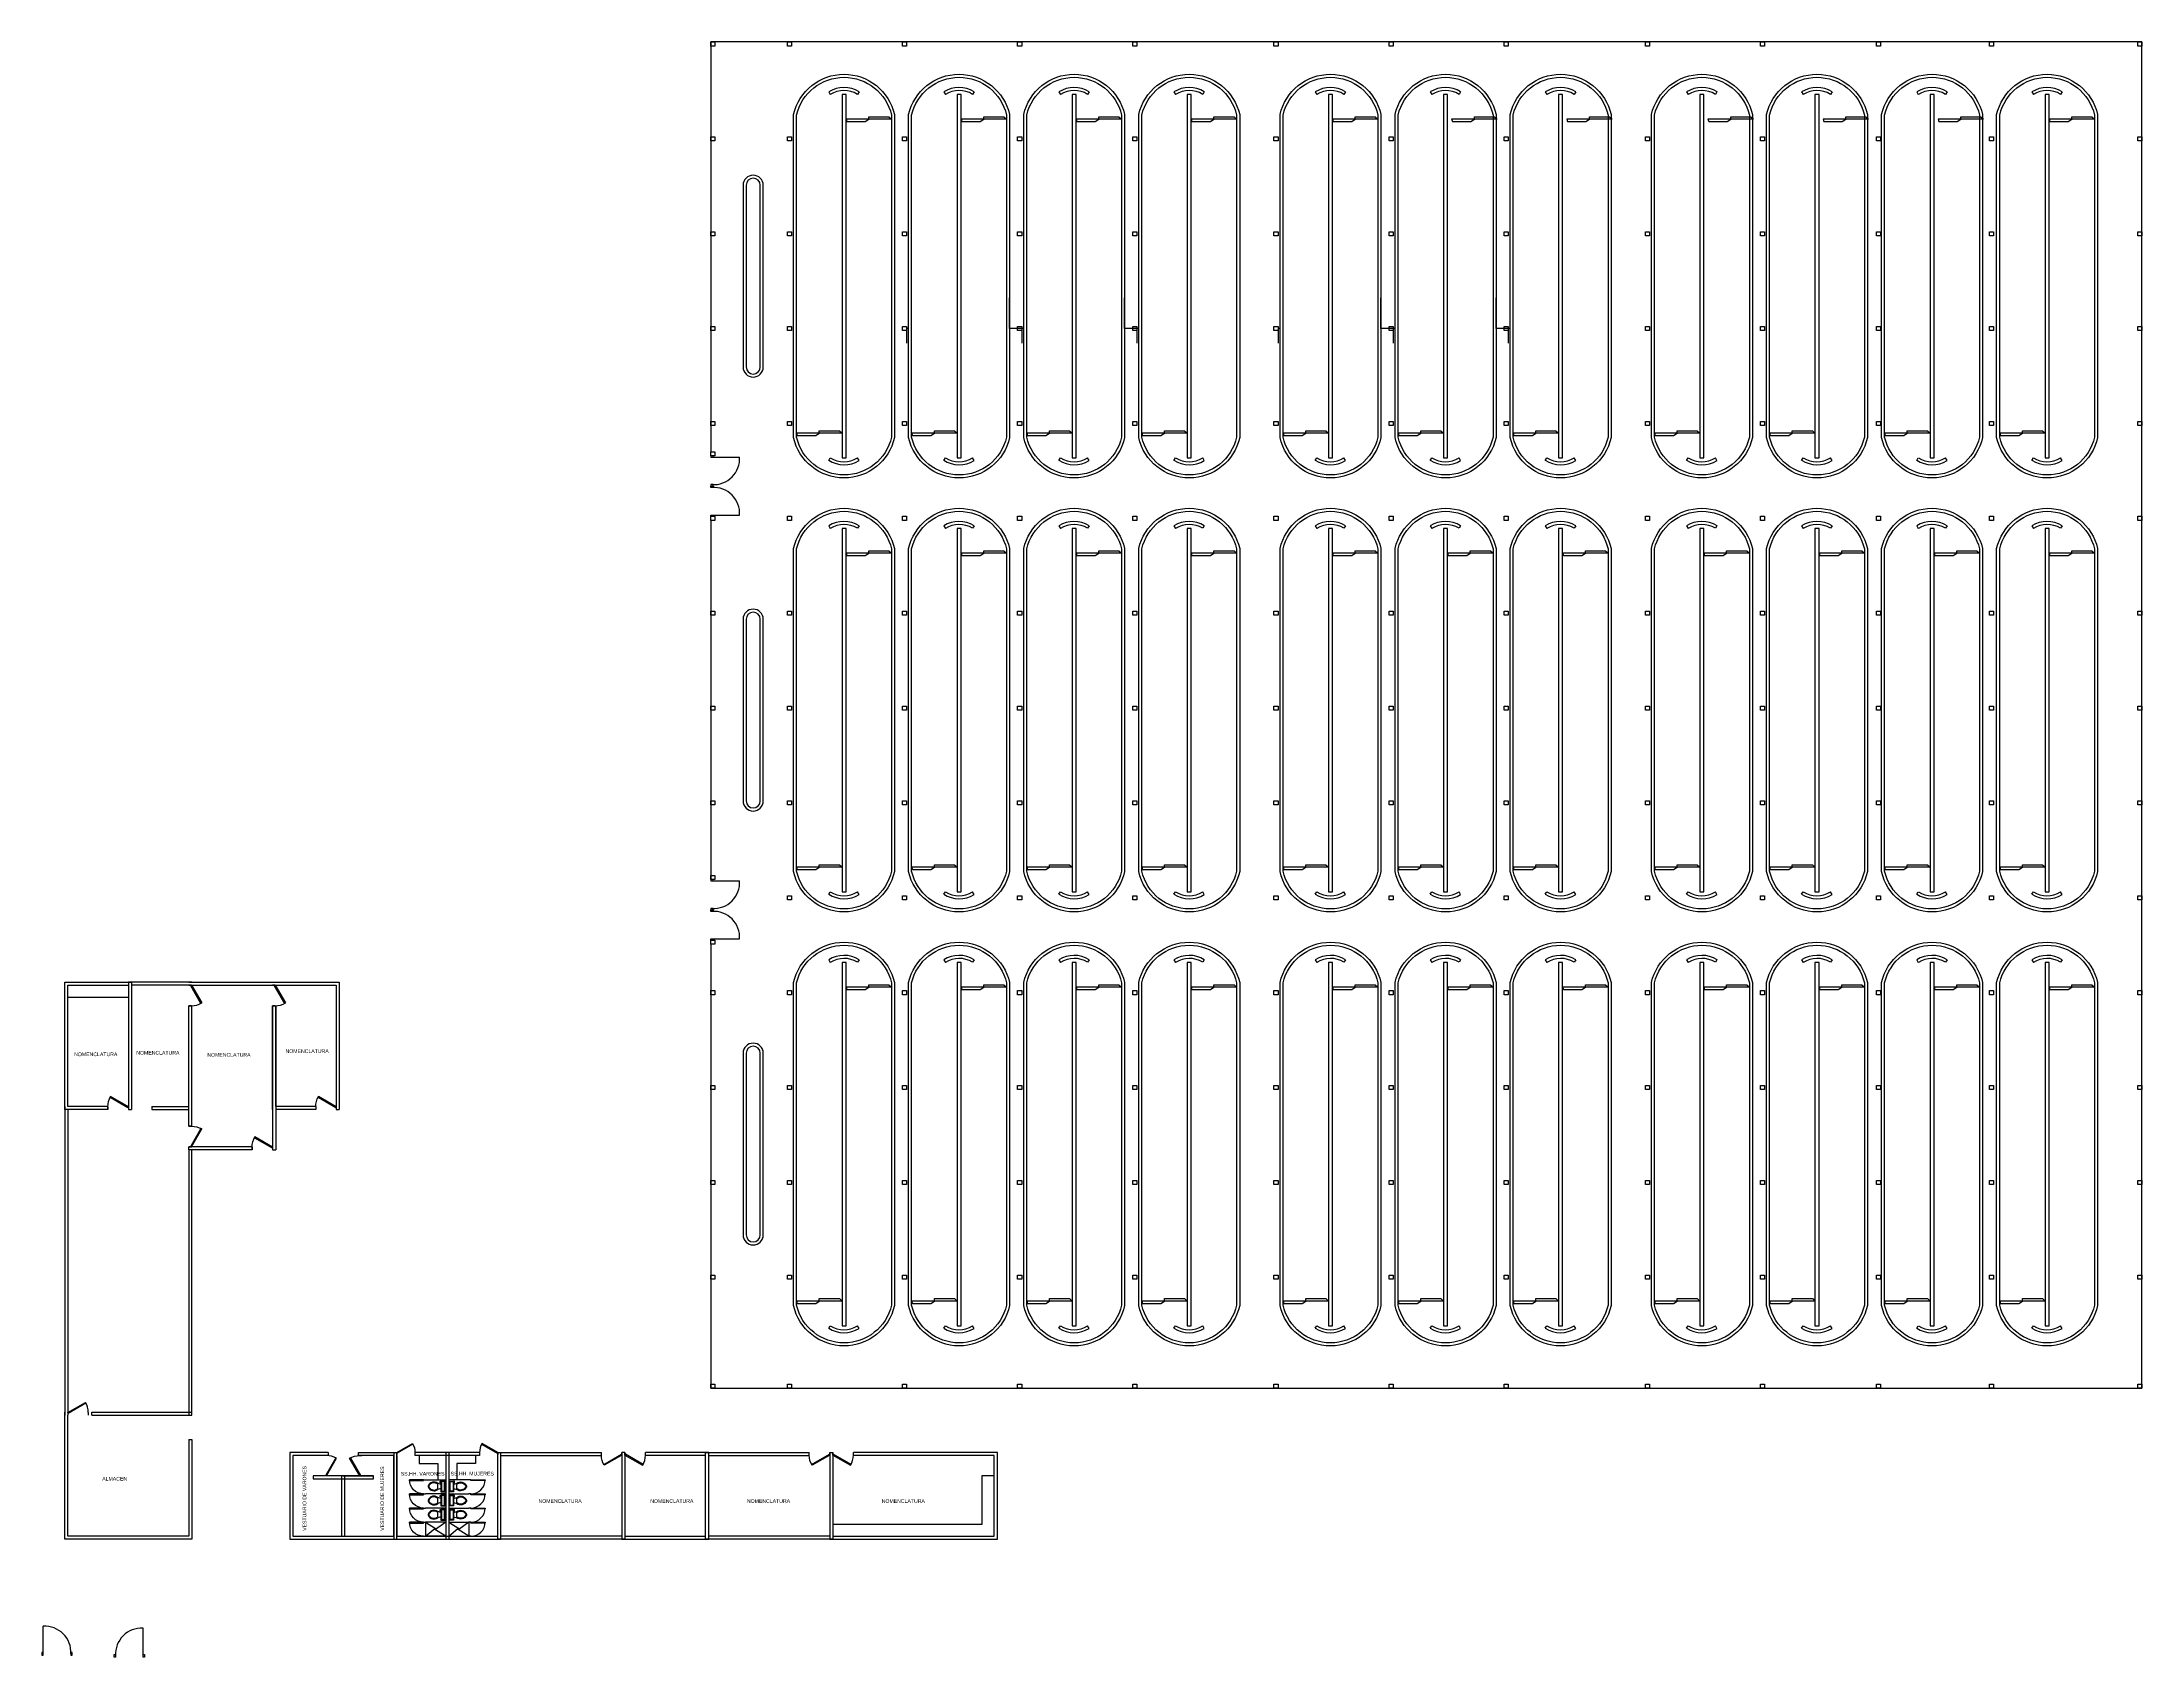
# Model space of a CAD drawing. Header units: metres. Extents: x 2572 to 5235, y 1556 to 2684.
# Drawn here: x 2664.6 to 2768.7, y 1556 to 1636 of the extents above; entities that cross this region are included whole.
import ezdxf

# ---------------------------------------------------------------- set-up
doc = ezdxf.new("R2010")
doc.units = ezdxf.units.M
doc.layers.add('ROTULO', color=7, linetype='Continuous', lineweight=18)
doc.styles.add('arial', font='arial.ttf')

# ---------------------------------------------------------------- blocks, each defined once
blk = doc.blocks.new('*U16')
for p, q in [((-8, 4), (-14, 6)), ((-14, -4), (-14, 4)), ((-9.5, 7), (-9.5, 10)), ((-9.5, 10), (-8.5, 10)), ((-8, 7), (-9.5, 7)), ((-8.5, 10), (-8.5, 8)), ((-8.5, 8), (-8, 8)), ((-8, -4), (-14, -6)), ((-6, -9.5), (-2, -9.5))]:
    blk.add_line(p, q)
blk.add_lwpolyline([(-8, -10.5), (0, -10.5), (0, 10.5), (-8, 10.5)], close=True)
for points in [[(-7, 8.5), (-7, -8.5)], [(-2, 9.5), (-6, 9.5)], [(-1, -8.5), (-1, 8.5)]]:
    blk.add_lwpolyline(points)
for centre, radius, start, end in [((-29, -0.1), 4, 164.9681, 195.247), ((-21.6, -3.6), 12.2, 51.5766, 158.079), ((-27.9, -0.1), 4, 155.8394, 204.3757), ((-21.8, -4.2), 11.3, 46.4753, 149.0544), ((-6.1, 8.6), 0.884, 81.9774, 188.2376), ((-1.9, 8.6), 0.884, 351.9774, 98.2376), ((-21.6, 3.5), 12.2, 202.136, 308.6382), ((-21.8, 4.2), 11.3, 211.1605, 313.7396), ((-6.1, -8.6), 0.884, 171.9774, 278.2376), ((-1.9, -8.6), 0.884, 261.9774, 8.2376)]:
    blk.add_arc(centre, radius, start, end)
blk = doc.blocks.new('*U17')
for p, q in [((0, 0), (0, -100)), ((700, 0), (700, -100))]:
    blk.add_line(p, q)
blk.add_lwpolyline([(0, 0), (0, 700), (43.75, 700), (43.75, 0)], close=True)
blk.add_arc((0, 0), 700, 0, 90)
blk = doc.blocks.new('*U21')
for p, q in [((0, 0), (0, 100)), ((900, 0), (900, 100))]:
    blk.add_line(p, q)
blk.add_lwpolyline([(0, 0), (779, -450), (801, -412), (22, 38)], close=True)
blk.add_arc((0, 0), 900, 330, 0)
blk = doc.blocks.new('*U22')
for p, q in [((0, 0), (0, 100)), ((1000, 0), (1000, 100))]:
    blk.add_line(p, q)
blk.add_lwpolyline([(0, 0), (866, -500), (888, -462), (22, 38)], close=True)
blk.add_arc((0, 0), 1000, 330, 0)
blk = doc.blocks.new('*U23')
for p, q in [((0, 0), (0, 5)), ((40, 0), (40, 5))]:
    blk.add_line(p, q)
blk.add_lwpolyline([(0, 0), (34.6, -20), (35.5, -18.5), (0.9, 1.5)], close=True)
blk.add_arc((0, 0), 40, 330, 0)
blk = doc.blocks.new('*U24')
for p, q in [((0, 0), (0, -5)), ((40, 0), (40, -5))]:
    blk.add_line(p, q)
blk.add_lwpolyline([(0, 0), (34.6, 20), (35.5, 18.5), (0.9, -1.5)], close=True)
blk.add_arc((0, 0), 40, 0, 30)

msp = doc.modelspace()

# ---------------------------------------------------------------- linework, layer by layer
for p, q in [((2665.752, 1589.46), (2669.052, 1589.46)), ((2665.752, 1583.16), (2665.752, 1589.46)), ((2665.902, 1589.31), (2668.902, 1589.31)), ((2665.902, 1583.31), (2665.902, 1589.31)), ((2672.052, 1589.46), (2668.902, 1589.46)), ((2668.902, 1589.46), (2668.902, 1583.16)), ((2668.902, 1589.31), (2668.902, 1583.31)), ((2669.052, 1589.46), (2669.052, 1583.16)), ((2671.902, 1589.31), (2669.052, 1589.31)), ((2669.052, 1589.31), (2669.052, 1583.31)), ((2671.902, 1589.46), (2676.202, 1589.46)), ((2672.052, 1589.31), (2676.052, 1589.31)), ((2676.052, 1589.46), (2679.352, 1589.46)), ((2676.052, 1589.31), (2679.202, 1589.31)), ((2679.202, 1589.31), (2679.202, 1583.31)), ((2679.352, 1589.46), (2679.352, 1583.16)), ((2671.902, 1582.326), (2671.902, 1588.294)), ((2672.052, 1582.326), (2672.052, 1588.294)), ((2676.052, 1588.294), (2676.052, 1581.31)), ((2676.052, 1583.16), (2676.052, 1588.294)), ((2676.202, 1588.294), (2676.202, 1581.16)), ((2676.202, 1583.31), (2676.202, 1588.294)), ((2665.752, 1583.31), (2665.752, 1568.01)), ((2667.886, 1583.16), (2665.752, 1583.16)), ((2667.886, 1583.31), (2665.902, 1583.31)), ((2665.902, 1583.16), (2665.902, 1568.16)), ((2670.067, 1583.31), (2671.902, 1583.31)), ((2670.068, 1583.16), (2671.902, 1583.16)), ((2678.186, 1583.31), (2676.202, 1583.31)), ((2678.186, 1583.16), (2676.202, 1583.16)), ((2675.036, 1581.31), (2672.052, 1581.31)), ((2675.036, 1581.16), (2671.902, 1581.16)), ((2665.752, 1561.86), (2665.752, 1568.16)), ((2665.902, 1562.01), (2665.902, 1568.01)), ((2667.102, 1568.16), (2672.052, 1568.16)), ((2667.102, 1568.01), (2672.052, 1568.01)), ((2671.902, 1566.81), (2671.902, 1562.01)), ((2672.052, 1566.81), (2672.052, 1561.86)), ((2678.802, 1566.16), (2676.902, 1566.16)), ((2676.902, 1566.16), (2676.902, 1561.86)), ((2678.802, 1566.01), (2677.052, 1566.01)), ((2677.052, 1566.01), (2677.052, 1562.01)), ((2682.052, 1566.16), (2682.052, 1561.86)), ((2682.052, 1562.01), (2682.052, 1566.01)), ((2682.202, 1561.86), (2682.202, 1566.16)), ((2682.202, 1566.01), (2682.202, 1562.01)), ((2686.302, 1566.16), (2683.102, 1566.16)), ((2686.302, 1566.01), (2683.102, 1566.01)), ((2687.202, 1561.86), (2687.202, 1566.16)), ((2687.202, 1566.16), (2692.336, 1566.16)), ((2687.202, 1562.01), (2687.202, 1566.01)), ((2687.352, 1561.86), (2687.352, 1566.16)), ((2687.352, 1562.01), (2687.352, 1566.01)), ((2687.352, 1566.01), (2692.336, 1566.01)), ((2693.352, 1566.16), (2693.352, 1561.86)), ((2693.352, 1566.01), (2693.352, 1562.01)), ((2693.502, 1566.16), (2693.502, 1561.86)), ((2693.502, 1566.01), (2693.502, 1562.01)), ((2697.502, 1566.01), (2694.517, 1566.009)), ((2697.652, 1566.16), (2694.518, 1566.16)), ((2697.502, 1561.86), (2697.502, 1566.16)), ((2697.502, 1566.16), (2702.636, 1566.16)), ((2697.502, 1562.01), (2697.502, 1566.01)), ((2697.652, 1561.86), (2697.652, 1566.16)), ((2697.652, 1562.01), (2697.652, 1566.01)), ((2697.652, 1566.01), (2702.636, 1566.01)), ((2703.652, 1566.16), (2703.652, 1561.86)), ((2703.652, 1566.01), (2703.652, 1562.01)), ((2703.802, 1566.16), (2703.802, 1561.86)), ((2703.802, 1566.01), (2703.802, 1562.01)), ((2711.802, 1566.01), (2704.817, 1566.009)), ((2711.952, 1566.16), (2704.818, 1566.16)), ((2711.802, 1562.01), (2711.802, 1566.01)), ((2711.952, 1561.86), (2711.952, 1566.16)), ((2672.052, 1561.86), (2665.752, 1561.86)), ((2671.902, 1562.01), (2665.902, 1562.01)), ((2676.902, 1561.86), (2682.202, 1561.86)), ((2677.052, 1562.01), (2682.052, 1562.01)), ((2682.052, 1561.86), (2687.352, 1561.86)), ((2682.202, 1562.01), (2687.202, 1562.01)), ((2693.502, 1561.86), (2687.202, 1561.86)), ((2693.352, 1562.01), (2687.352, 1562.01)), ((2693.352, 1561.86), (2697.652, 1561.86)), ((2693.502, 1562.01), (2697.502, 1562.01)), ((2703.802, 1561.86), (2697.502, 1561.86)), ((2703.652, 1562.01), (2697.652, 1562.01)), ((2703.652, 1561.86), (2711.952, 1561.86)), ((2703.802, 1562.01), (2711.802, 1562.01))]:
    msp.add_line(p, q)
for points in [[(2697.957, 1636.041), (2697.957, 1635.841), (2697.757, 1635.841), (2697.757, 1636.041), (2697.957, 1636.041)], [(2697.757, 1591.341), (2697.757, 1569.341), (2768.657, 1569.341), (2768.657, 1636.041), (2697.757, 1636.041), (2697.757, 1615.741)], [(2701.757, 1636.041), (2701.757, 1635.841), (2701.557, 1635.841), (2701.557, 1636.041), (2701.757, 1636.041)], [(2707.457, 1636.041), (2707.457, 1635.841), (2707.257, 1635.841), (2707.257, 1636.041), (2707.457, 1636.041)], [(2713.157, 1636.041), (2713.157, 1635.841), (2712.957, 1635.841), (2712.957, 1636.041), (2713.157, 1636.041)], [(2718.857, 1636.041), (2718.857, 1635.841), (2718.657, 1635.841), (2718.657, 1636.041), (2718.857, 1636.041)], [(2725.857, 1636.041), (2725.857, 1635.841), (2725.657, 1635.841), (2725.657, 1636.041), (2725.857, 1636.041)], [(2731.557, 1636.041), (2731.557, 1635.841), (2731.357, 1635.841), (2731.357, 1636.041), (2731.557, 1636.041)], [(2737.257, 1636.041), (2737.257, 1635.841), (2737.057, 1635.841), (2737.057, 1636.041), (2737.257, 1636.041)], [(2744.257, 1636.041), (2744.257, 1635.841), (2744.057, 1635.841), (2744.057, 1636.041), (2744.257, 1636.041)], [(2749.957, 1636.041), (2749.957, 1635.841), (2749.757, 1635.841), (2749.757, 1636.041), (2749.957, 1636.041)], [(2755.707, 1636.041), (2755.707, 1635.841), (2755.507, 1635.841), (2755.507, 1636.041), (2755.707, 1636.041)], [(2761.307, 1636.041), (2761.307, 1635.841), (2761.107, 1635.841), (2761.107, 1636.041), (2761.307, 1636.041)], [(2768.657, 1636.041), (2768.657, 1635.841), (2768.457, 1635.841), (2768.457, 1636.041), (2768.657, 1636.041)], [(2703.596, 1633.567), (2703.677, 1633.44)], [(2704.257, 1624.441), (2704.257, 1615.441), (2704.457, 1615.441), (2704.457, 1633.441), (2704.257, 1633.441), (2704.257, 1624.441)], [(2705.103, 1633.574), (2705.024, 1633.447)], [(2709.296, 1633.567), (2709.377, 1633.44)], [(2709.957, 1624.441), (2709.957, 1615.441), (2710.157, 1615.441), (2710.157, 1633.441), (2709.957, 1633.441), (2709.957, 1624.441)], [(2710.803, 1633.574), (2710.724, 1633.447)], [(2714.996, 1633.567), (2715.077, 1633.44)], [(2715.657, 1624.441), (2715.657, 1615.441), (2715.857, 1615.441), (2715.857, 1633.441), (2715.657, 1633.441), (2715.657, 1624.441)], [(2716.503, 1633.574), (2716.424, 1633.447)], [(2720.696, 1633.567), (2720.777, 1633.44)], [(2721.357, 1624.441), (2721.357, 1615.441), (2721.557, 1615.441), (2721.557, 1633.441), (2721.357, 1633.441), (2721.357, 1624.441)], [(2722.203, 1633.574), (2722.124, 1633.447)], [(2727.696, 1633.567), (2727.777, 1633.44)], [(2728.357, 1624.441), (2728.357, 1615.441), (2728.557, 1615.441), (2728.557, 1633.441), (2728.357, 1633.441), (2728.357, 1624.441)], [(2729.203, 1633.574), (2729.124, 1633.447)], [(2733.396, 1633.567), (2733.477, 1633.44)], [(2734.057, 1624.441), (2734.057, 1615.441), (2734.257, 1615.441), (2734.257, 1633.441), (2734.057, 1633.441), (2734.057, 1624.441)], [(2734.903, 1633.574), (2734.824, 1633.447)], [(2739.096, 1633.567), (2739.177, 1633.44)], [(2739.757, 1624.441), (2739.757, 1615.441), (2739.957, 1615.441), (2739.957, 1633.441), (2739.757, 1633.441), (2739.757, 1624.441)], [(2740.603, 1633.574), (2740.524, 1633.447)], [(2746.096, 1633.567), (2746.177, 1633.44)], [(2746.757, 1624.441), (2746.757, 1615.441), (2746.957, 1615.441), (2746.957, 1633.441), (2746.757, 1633.441), (2746.757, 1624.441)], [(2747.603, 1633.574), (2747.524, 1633.447)], [(2751.796, 1633.567), (2751.877, 1633.44)], [(2752.457, 1624.441), (2752.457, 1615.441), (2752.657, 1615.441), (2752.657, 1633.441), (2752.457, 1633.441), (2752.457, 1624.441)], [(2753.303, 1633.574), (2753.224, 1633.447)], [(2757.496, 1633.567), (2757.577, 1633.44)], [(2758.157, 1624.441), (2758.157, 1615.441), (2758.357, 1615.441), (2758.357, 1633.441), (2758.157, 1633.441), (2758.157, 1624.441)], [(2759.003, 1633.574), (2758.924, 1633.447)], [(2763.196, 1633.567), (2763.277, 1633.44)], [(2763.857, 1624.441), (2763.857, 1615.441), (2764.057, 1615.441), (2764.057, 1633.441), (2763.857, 1633.441), (2763.857, 1624.441)], [(2764.703, 1633.574), (2764.624, 1633.447)], [(2706.707, 1632.217), (2704.457, 1632.217), (2704.492, 1632.097), (2705.405, 1632.097), (2705.582, 1632.217), (2705.582, 1632.338), (2706.577, 1632.338), (2706.707, 1632.217)], [(2712.407, 1632.217), (2710.157, 1632.217), (2710.192, 1632.097), (2711.105, 1632.097), (2711.282, 1632.217), (2711.282, 1632.338), (2712.277, 1632.338), (2712.407, 1632.217)], [(2718.107, 1632.217), (2715.857, 1632.217), (2715.892, 1632.097), (2716.805, 1632.097), (2716.982, 1632.217), (2716.982, 1632.338), (2717.977, 1632.338), (2718.107, 1632.217)], [(2723.807, 1632.217), (2721.557, 1632.217), (2721.592, 1632.097), (2722.505, 1632.097), (2722.682, 1632.217), (2722.682, 1632.338), (2723.677, 1632.338), (2723.807, 1632.217)], [(2730.807, 1632.217), (2728.557, 1632.217), (2728.592, 1632.097), (2729.505, 1632.097), (2729.682, 1632.217), (2729.682, 1632.338), (2730.677, 1632.338), (2730.807, 1632.217)], [(2736.707, 1632.217), (2734.457, 1632.217), (2734.492, 1632.097), (2735.405, 1632.097), (2735.582, 1632.217), (2735.582, 1632.338), (2736.577, 1632.338), (2736.707, 1632.217)], [(2742.407, 1632.217), (2740.157, 1632.217), (2740.192, 1632.097), (2741.105, 1632.097), (2741.282, 1632.217), (2741.282, 1632.338), (2742.277, 1632.338), (2742.407, 1632.217)], [(2749.407, 1632.217), (2747.157, 1632.217), (2747.192, 1632.097), (2748.105, 1632.097), (2748.282, 1632.217), (2748.282, 1632.338), (2749.277, 1632.338), (2749.407, 1632.217)], [(2755.107, 1632.217), (2752.857, 1632.217), (2752.892, 1632.097), (2753.805, 1632.097), (2753.982, 1632.217), (2753.982, 1632.338), (2754.977, 1632.338), (2755.107, 1632.217)], [(2760.807, 1632.217), (2758.557, 1632.217), (2758.592, 1632.097), (2759.505, 1632.097), (2759.682, 1632.217), (2759.682, 1632.338), (2760.677, 1632.338), (2760.807, 1632.217)], [(2766.307, 1632.217), (2764.057, 1632.217), (2764.092, 1632.097), (2765.005, 1632.097), (2765.182, 1632.217), (2765.182, 1632.338), (2766.177, 1632.338), (2766.307, 1632.217)], [(2697.957, 1631.341), (2697.957, 1631.141), (2697.757, 1631.141), (2697.757, 1631.341), (2697.957, 1631.341)], [(2701.757, 1631.341), (2701.757, 1631.141), (2701.557, 1631.141), (2701.557, 1631.341), (2701.757, 1631.341)], [(2707.457, 1631.341), (2707.457, 1631.141), (2707.257, 1631.141), (2707.257, 1631.341), (2707.457, 1631.341)], [(2713.157, 1631.341), (2713.157, 1631.141), (2712.957, 1631.141), (2712.957, 1631.341), (2713.157, 1631.341)], [(2718.857, 1631.341), (2718.857, 1631.141), (2718.657, 1631.141), (2718.657, 1631.341), (2718.857, 1631.341)], [(2725.857, 1631.341), (2725.857, 1631.141), (2725.657, 1631.141), (2725.657, 1631.341), (2725.857, 1631.341)], [(2731.557, 1631.341), (2731.557, 1631.141), (2731.357, 1631.141), (2731.357, 1631.341), (2731.557, 1631.341)], [(2737.257, 1631.341), (2737.257, 1631.141), (2737.057, 1631.141), (2737.057, 1631.341), (2737.257, 1631.341)], [(2744.257, 1631.341), (2744.257, 1631.141), (2744.057, 1631.141), (2744.057, 1631.341), (2744.257, 1631.341)], [(2749.957, 1631.341), (2749.957, 1631.141), (2749.757, 1631.141), (2749.757, 1631.341), (2749.957, 1631.341)], [(2755.707, 1631.341), (2755.707, 1631.141), (2755.507, 1631.141), (2755.507, 1631.341), (2755.707, 1631.341)], [(2761.307, 1631.341), (2761.307, 1631.141), (2761.107, 1631.141), (2761.107, 1631.341), (2761.307, 1631.341)], [(2768.657, 1631.341), (2768.657, 1631.141), (2768.457, 1631.141), (2768.457, 1631.341), (2768.657, 1631.341)], [(2697.957, 1626.641), (2697.957, 1626.441), (2697.757, 1626.441), (2697.757, 1626.641), (2697.957, 1626.641)], [(2701.757, 1626.641), (2701.757, 1626.441), (2701.557, 1626.441), (2701.557, 1626.641), (2701.757, 1626.641)], [(2707.457, 1626.641), (2707.457, 1626.441), (2707.257, 1626.441), (2707.257, 1626.641), (2707.457, 1626.641)], [(2713.157, 1626.641), (2713.157, 1626.441), (2712.957, 1626.441), (2712.957, 1626.641), (2713.157, 1626.641)], [(2718.857, 1626.641), (2718.857, 1626.441), (2718.657, 1626.441), (2718.657, 1626.641), (2718.857, 1626.641)], [(2725.857, 1626.641), (2725.857, 1626.441), (2725.657, 1626.441), (2725.657, 1626.641), (2725.857, 1626.641)], [(2731.557, 1626.641), (2731.557, 1626.441), (2731.357, 1626.441), (2731.357, 1626.641), (2731.557, 1626.641)], [(2737.257, 1626.641), (2737.257, 1626.441), (2737.057, 1626.441), (2737.057, 1626.641), (2737.257, 1626.641)], [(2744.257, 1626.641), (2744.257, 1626.441), (2744.057, 1626.441), (2744.057, 1626.641), (2744.257, 1626.641)], [(2749.957, 1626.641), (2749.957, 1626.441), (2749.757, 1626.441), (2749.757, 1626.641), (2749.957, 1626.641)], [(2755.707, 1626.641), (2755.707, 1626.441), (2755.507, 1626.441), (2755.507, 1626.641), (2755.707, 1626.641)], [(2761.307, 1626.641), (2761.307, 1626.441), (2761.107, 1626.441), (2761.107, 1626.641), (2761.307, 1626.641)], [(2768.657, 1626.641), (2768.657, 1626.441), (2768.457, 1626.441), (2768.457, 1626.641), (2768.657, 1626.641)], [(2713.257, 1621.841), (2712.557, 1621.841), (2712.557, 1623.371)], [(2718.957, 1621.841), (2718.257, 1621.841), (2718.257, 1623.371)], [(2731.657, 1621.841), (2730.957, 1621.841), (2730.957, 1623.371)], [(2737.357, 1621.841), (2736.657, 1621.841), (2736.657, 1623.371)], [(2697.957, 1621.941), (2697.957, 1621.741), (2697.757, 1621.741), (2697.757, 1621.941), (2697.957, 1621.941)], [(2701.757, 1621.941), (2701.757, 1621.741), (2701.557, 1621.741), (2701.557, 1621.941), (2701.757, 1621.941)], [(2707.457, 1621.941), (2707.457, 1621.741), (2707.257, 1621.741), (2707.257, 1621.941), (2707.457, 1621.941)], [(2713.157, 1621.941), (2713.157, 1621.741), (2712.957, 1621.741), (2712.957, 1621.941), (2713.157, 1621.941)], [(2718.857, 1621.941), (2718.857, 1621.741), (2718.657, 1621.741), (2718.657, 1621.941), (2718.857, 1621.941)], [(2725.857, 1621.941), (2725.857, 1621.741), (2725.657, 1621.741), (2725.657, 1621.941), (2725.857, 1621.941)], [(2731.557, 1621.941), (2731.557, 1621.741), (2731.357, 1621.741), (2731.357, 1621.941), (2731.557, 1621.941)], [(2737.257, 1621.941), (2737.257, 1621.741), (2737.057, 1621.741), (2737.057, 1621.941), (2737.257, 1621.941)], [(2744.257, 1621.941), (2744.257, 1621.741), (2744.057, 1621.741), (2744.057, 1621.941), (2744.257, 1621.941)], [(2749.957, 1621.941), (2749.957, 1621.741), (2749.757, 1621.741), (2749.757, 1621.941), (2749.957, 1621.941)], [(2755.707, 1621.941), (2755.707, 1621.741), (2755.507, 1621.741), (2755.507, 1621.941), (2755.707, 1621.941)], [(2761.307, 1621.941), (2761.307, 1621.741), (2761.107, 1621.741), (2761.107, 1621.941), (2761.307, 1621.941)], [(2768.657, 1621.941), (2768.657, 1621.741), (2768.457, 1621.741), (2768.457, 1621.941), (2768.657, 1621.941)], [(2707.557, 1621.841), (2707.457, 1621.841), (2707.457, 1621.123)], [(2713.257, 1621.841), (2713.157, 1621.841), (2713.157, 1621.123)], [(2718.957, 1621.841), (2718.857, 1621.841), (2718.857, 1621.123)], [(2725.957, 1621.841), (2725.857, 1621.841), (2725.857, 1621.123)], [(2731.657, 1621.841), (2731.557, 1621.841), (2731.557, 1621.123)], [(2737.357, 1621.841), (2737.257, 1621.841), (2737.257, 1621.123)], [(2697.957, 1617.241), (2697.957, 1617.041), (2697.757, 1617.041), (2697.757, 1617.241), (2697.957, 1617.241)], [(2701.757, 1617.241), (2701.757, 1617.041), (2701.557, 1617.041), (2701.557, 1617.241), (2701.757, 1617.241)], [(2704.257, 1616.661), (2702.007, 1616.661), (2702.042, 1616.54), (2702.955, 1616.54), (2703.132, 1616.661), (2703.132, 1616.782), (2704.127, 1616.782), (2704.257, 1616.661)], [(2707.457, 1617.241), (2707.457, 1617.041), (2707.257, 1617.041), (2707.257, 1617.241), (2707.457, 1617.241)], [(2709.957, 1616.661), (2707.707, 1616.661), (2707.742, 1616.54), (2708.655, 1616.54), (2708.832, 1616.661), (2708.832, 1616.782), (2709.827, 1616.782), (2709.957, 1616.661)], [(2713.157, 1617.241), (2713.157, 1617.041), (2712.957, 1617.041), (2712.957, 1617.241), (2713.157, 1617.241)], [(2715.657, 1616.661), (2713.407, 1616.661), (2713.442, 1616.54), (2714.355, 1616.54), (2714.532, 1616.661), (2714.532, 1616.782), (2715.527, 1616.782), (2715.657, 1616.661)], [(2718.857, 1617.241), (2718.857, 1617.041), (2718.657, 1617.041), (2718.657, 1617.241), (2718.857, 1617.241)], [(2721.357, 1616.661), (2719.107, 1616.661), (2719.142, 1616.54), (2720.055, 1616.54), (2720.232, 1616.661), (2720.232, 1616.782), (2721.227, 1616.782), (2721.357, 1616.661)], [(2725.857, 1617.241), (2725.857, 1617.041), (2725.657, 1617.041), (2725.657, 1617.241), (2725.857, 1617.241)], [(2728.357, 1616.661), (2726.107, 1616.661), (2726.142, 1616.54), (2727.055, 1616.54), (2727.232, 1616.661), (2727.232, 1616.782), (2728.227, 1616.782), (2728.357, 1616.661)], [(2731.557, 1617.241), (2731.557, 1617.041), (2731.357, 1617.041), (2731.357, 1617.241), (2731.557, 1617.241)], [(2734.057, 1616.661), (2731.807, 1616.661), (2731.842, 1616.54), (2732.755, 1616.54), (2732.932, 1616.661), (2732.932, 1616.782), (2733.927, 1616.782), (2734.057, 1616.661)], [(2737.257, 1617.241), (2737.257, 1617.041), (2737.057, 1617.041), (2737.057, 1617.241), (2737.257, 1617.241)], [(2739.757, 1616.661), (2737.507, 1616.661), (2737.542, 1616.54), (2738.455, 1616.54), (2738.632, 1616.661), (2738.632, 1616.782), (2739.627, 1616.782), (2739.757, 1616.661)], [(2744.257, 1617.241), (2744.257, 1617.041), (2744.057, 1617.041), (2744.057, 1617.241), (2744.257, 1617.241)], [(2746.757, 1616.661), (2744.507, 1616.661), (2744.542, 1616.54), (2745.455, 1616.54), (2745.632, 1616.661), (2745.632, 1616.782), (2746.627, 1616.782), (2746.757, 1616.661)], [(2749.957, 1617.241), (2749.957, 1617.041), (2749.757, 1617.041), (2749.757, 1617.241), (2749.957, 1617.241)], [(2752.457, 1616.661), (2750.207, 1616.661), (2750.242, 1616.54), (2751.155, 1616.54), (2751.332, 1616.661), (2751.332, 1616.782), (2752.327, 1616.782), (2752.457, 1616.661)], [(2755.707, 1617.241), (2755.707, 1617.041), (2755.507, 1617.041), (2755.507, 1617.241), (2755.707, 1617.241)], [(2758.157, 1616.661), (2755.907, 1616.661), (2755.942, 1616.54), (2756.855, 1616.54), (2757.032, 1616.661), (2757.032, 1616.782), (2758.027, 1616.782), (2758.157, 1616.661)], [(2761.307, 1617.241), (2761.307, 1617.041), (2761.107, 1617.041), (2761.107, 1617.241), (2761.307, 1617.241)], [(2763.857, 1616.661), (2761.607, 1616.661), (2761.642, 1616.54), (2762.555, 1616.54), (2762.732, 1616.661), (2762.732, 1616.782), (2763.727, 1616.782), (2763.857, 1616.661)], [(2768.657, 1617.241), (2768.657, 1617.041), (2768.457, 1617.041), (2768.457, 1617.241), (2768.657, 1617.241)], [(2697.957, 1615.741), (2697.957, 1615.541), (2697.757, 1615.541), (2697.757, 1615.741), (2697.957, 1615.741)], [(2697.882, 1615.541), (2697.757, 1615.541), (2697.757, 1615.479), (2697.882, 1615.479), (2697.882, 1615.541)], [(2697.819, 1615.479), (2699.186, 1615.479)], [(2703.596, 1615.315), (2703.677, 1615.442)], [(2705.103, 1615.308), (2705.024, 1615.435)], [(2709.296, 1615.315), (2709.377, 1615.442)], [(2710.803, 1615.308), (2710.724, 1615.435)], [(2714.996, 1615.315), (2715.077, 1615.442)], [(2716.503, 1615.308), (2716.424, 1615.435)], [(2720.696, 1615.315), (2720.777, 1615.442)], [(2722.203, 1615.308), (2722.124, 1615.435)], [(2727.696, 1615.315), (2727.777, 1615.442)], [(2729.203, 1615.308), (2729.124, 1615.435)], [(2733.396, 1615.315), (2733.477, 1615.442)], [(2734.903, 1615.308), (2734.824, 1615.435)], [(2739.096, 1615.315), (2739.177, 1615.442)], [(2740.603, 1615.308), (2740.524, 1615.435)], [(2746.096, 1615.315), (2746.177, 1615.442)], [(2747.603, 1615.308), (2747.524, 1615.435)], [(2751.796, 1615.315), (2751.877, 1615.442)], [(2753.303, 1615.308), (2753.224, 1615.435)], [(2757.496, 1615.315), (2757.577, 1615.442)], [(2759.003, 1615.308), (2758.924, 1615.435)], [(2763.196, 1615.315), (2763.277, 1615.442)], [(2764.703, 1615.308), (2764.624, 1615.435)], [(2697.882, 1614.112), (2697.757, 1614.112), (2697.757, 1614.041), (2697.882, 1614.041), (2697.882, 1614.112)], [(2697.882, 1613.97), (2697.757, 1613.97), (2697.757, 1614.041), (2697.882, 1614.041), (2697.882, 1613.97)], [(2697.882, 1612.541), (2697.757, 1612.541), (2697.757, 1612.603), (2697.882, 1612.603), (2697.882, 1612.541)], [(2697.957, 1612.541), (2697.957, 1612.341), (2697.757, 1612.341), (2697.757, 1612.541), (2697.957, 1612.541)], [(2697.819, 1612.603), (2699.186, 1612.603)], [(2701.757, 1612.541), (2701.757, 1612.341), (2701.557, 1612.341), (2701.557, 1612.541), (2701.757, 1612.541)], [(2707.457, 1612.541), (2707.457, 1612.341), (2707.257, 1612.341), (2707.257, 1612.541), (2707.457, 1612.541)], [(2713.157, 1612.541), (2713.157, 1612.341), (2712.957, 1612.341), (2712.957, 1612.541), (2713.157, 1612.541)], [(2718.857, 1612.541), (2718.857, 1612.341), (2718.657, 1612.341), (2718.657, 1612.541), (2718.857, 1612.541)], [(2725.857, 1612.541), (2725.857, 1612.341), (2725.657, 1612.341), (2725.657, 1612.541), (2725.857, 1612.541)], [(2731.557, 1612.541), (2731.557, 1612.341), (2731.357, 1612.341), (2731.357, 1612.541), (2731.557, 1612.541)], [(2737.257, 1612.541), (2737.257, 1612.341), (2737.057, 1612.341), (2737.057, 1612.541), (2737.257, 1612.541)], [(2744.257, 1612.541), (2744.257, 1612.341), (2744.057, 1612.341), (2744.057, 1612.541), (2744.257, 1612.541)], [(2749.957, 1612.541), (2749.957, 1612.341), (2749.757, 1612.341), (2749.757, 1612.541), (2749.957, 1612.541)], [(2755.707, 1612.541), (2755.707, 1612.341), (2755.507, 1612.341), (2755.507, 1612.541), (2755.707, 1612.541)], [(2761.307, 1612.541), (2761.307, 1612.341), (2761.107, 1612.341), (2761.107, 1612.541), (2761.307, 1612.541)], [(2768.657, 1612.541), (2768.657, 1612.341), (2768.457, 1612.341), (2768.457, 1612.541), (2768.657, 1612.541)], [(2697.757, 1612.341), (2697.757, 1594.541)], [(2703.596, 1612.067), (2703.677, 1611.94)], [(2704.257, 1602.941), (2704.257, 1593.941), (2704.457, 1593.941), (2704.457, 1611.941), (2704.257, 1611.941), (2704.257, 1602.941)], [(2705.103, 1612.074), (2705.024, 1611.947)], [(2709.296, 1612.067), (2709.377, 1611.94)], [(2709.957, 1602.941), (2709.957, 1593.941), (2710.157, 1593.941), (2710.157, 1611.941), (2709.957, 1611.941), (2709.957, 1602.941)], [(2710.803, 1612.074), (2710.724, 1611.947)], [(2714.996, 1612.067), (2715.077, 1611.94)], [(2715.657, 1602.941), (2715.657, 1593.941), (2715.857, 1593.941), (2715.857, 1611.941), (2715.657, 1611.941), (2715.657, 1602.941)], [(2716.503, 1612.074), (2716.424, 1611.947)], [(2720.696, 1612.067), (2720.777, 1611.94)], [(2721.357, 1602.941), (2721.357, 1593.941), (2721.557, 1593.941), (2721.557, 1611.941), (2721.357, 1611.941), (2721.357, 1602.941)], [(2722.203, 1612.074), (2722.124, 1611.947)], [(2727.696, 1612.067), (2727.777, 1611.94)], [(2728.357, 1602.941), (2728.357, 1593.941), (2728.557, 1593.941), (2728.557, 1611.941), (2728.357, 1611.941), (2728.357, 1602.941)], [(2729.203, 1612.074), (2729.124, 1611.947)], [(2733.396, 1612.067), (2733.477, 1611.94)], [(2734.057, 1602.941), (2734.057, 1593.941), (2734.257, 1593.941), (2734.257, 1611.941), (2734.057, 1611.941), (2734.057, 1602.941)], [(2734.903, 1612.074), (2734.824, 1611.947)], [(2739.096, 1612.067), (2739.177, 1611.94)], [(2739.757, 1602.941), (2739.757, 1593.941), (2739.957, 1593.941), (2739.957, 1611.941), (2739.757, 1611.941), (2739.757, 1602.941)], [(2740.603, 1612.074), (2740.524, 1611.947)], [(2746.096, 1612.067), (2746.177, 1611.94)], [(2746.757, 1602.941), (2746.757, 1593.941), (2746.957, 1593.941), (2746.957, 1611.941), (2746.757, 1611.941), (2746.757, 1602.941)], [(2747.603, 1612.074), (2747.524, 1611.947)], [(2751.796, 1612.067), (2751.877, 1611.94)], [(2752.457, 1602.941), (2752.457, 1593.941), (2752.657, 1593.941), (2752.657, 1611.941), (2752.457, 1611.941), (2752.457, 1602.941)], [(2753.303, 1612.074), (2753.224, 1611.947)], [(2757.496, 1612.067), (2757.577, 1611.94)], [(2758.157, 1602.941), (2758.157, 1593.941), (2758.357, 1593.941), (2758.357, 1611.941), (2758.157, 1611.941), (2758.157, 1602.941)], [(2759.003, 1612.074), (2758.924, 1611.947)], [(2763.196, 1612.067), (2763.277, 1611.94)], [(2763.857, 1602.941), (2763.857, 1593.941), (2764.057, 1593.941), (2764.057, 1611.941), (2763.857, 1611.941), (2763.857, 1602.941)], [(2764.703, 1612.074), (2764.624, 1611.947)], [(2706.707, 1610.717), (2704.457, 1610.717), (2704.492, 1610.597), (2705.405, 1610.597), (2705.582, 1610.717), (2705.582, 1610.838), (2706.577, 1610.838), (2706.707, 1610.717)], [(2712.407, 1610.717), (2710.157, 1610.717), (2710.192, 1610.597), (2711.105, 1610.597), (2711.282, 1610.717), (2711.282, 1610.838), (2712.277, 1610.838), (2712.407, 1610.717)], [(2718.107, 1610.717), (2715.857, 1610.717), (2715.892, 1610.597), (2716.805, 1610.597), (2716.982, 1610.717), (2716.982, 1610.838), (2717.977, 1610.838), (2718.107, 1610.717)], [(2723.807, 1610.717), (2721.557, 1610.717), (2721.592, 1610.597), (2722.505, 1610.597), (2722.682, 1610.717), (2722.682, 1610.838), (2723.677, 1610.838), (2723.807, 1610.717)], [(2730.807, 1610.717), (2728.557, 1610.717), (2728.592, 1610.597), (2729.505, 1610.597), (2729.682, 1610.717), (2729.682, 1610.838), (2730.677, 1610.838), (2730.807, 1610.717)], [(2736.507, 1610.717), (2734.257, 1610.717), (2734.292, 1610.597), (2735.205, 1610.597), (2735.382, 1610.717), (2735.382, 1610.838), (2736.377, 1610.838), (2736.507, 1610.717)], [(2742.207, 1610.717), (2739.957, 1610.717), (2739.992, 1610.597), (2740.905, 1610.597), (2741.082, 1610.717), (2741.082, 1610.838), (2742.077, 1610.838), (2742.207, 1610.717)], [(2749.207, 1610.717), (2746.957, 1610.717), (2746.992, 1610.597), (2747.905, 1610.597), (2748.082, 1610.717), (2748.082, 1610.838), (2749.077, 1610.838), (2749.207, 1610.717)], [(2754.907, 1610.717), (2752.657, 1610.717), (2752.692, 1610.597), (2753.605, 1610.597), (2753.782, 1610.717), (2753.782, 1610.838), (2754.777, 1610.838), (2754.907, 1610.717)], [(2760.607, 1610.717), (2758.357, 1610.717), (2758.392, 1610.597), (2759.305, 1610.597), (2759.482, 1610.717), (2759.482, 1610.838), (2760.477, 1610.838), (2760.607, 1610.717)], [(2766.307, 1610.717), (2764.057, 1610.717), (2764.092, 1610.597), (2765.005, 1610.597), (2765.182, 1610.717), (2765.182, 1610.838), (2766.177, 1610.838), (2766.307, 1610.717)], [(2697.957, 1607.841), (2697.957, 1607.641), (2697.757, 1607.641), (2697.757, 1607.841), (2697.957, 1607.841)], [(2701.757, 1607.841), (2701.757, 1607.641), (2701.557, 1607.641), (2701.557, 1607.841), (2701.757, 1607.841)], [(2707.457, 1607.841), (2707.457, 1607.641), (2707.257, 1607.641), (2707.257, 1607.841), (2707.457, 1607.841)], [(2713.157, 1607.841), (2713.157, 1607.641), (2712.957, 1607.641), (2712.957, 1607.841), (2713.157, 1607.841)], [(2718.857, 1607.841), (2718.857, 1607.641), (2718.657, 1607.641), (2718.657, 1607.841), (2718.857, 1607.841)], [(2725.857, 1607.841), (2725.857, 1607.641), (2725.657, 1607.641), (2725.657, 1607.841), (2725.857, 1607.841)], [(2731.557, 1607.841), (2731.557, 1607.641), (2731.357, 1607.641), (2731.357, 1607.841), (2731.557, 1607.841)], [(2737.257, 1607.841), (2737.257, 1607.641), (2737.057, 1607.641), (2737.057, 1607.841), (2737.257, 1607.841)], [(2744.257, 1607.841), (2744.257, 1607.641), (2744.057, 1607.641), (2744.057, 1607.841), (2744.257, 1607.841)], [(2749.957, 1607.841), (2749.957, 1607.641), (2749.757, 1607.641), (2749.757, 1607.841), (2749.957, 1607.841)], [(2755.707, 1607.841), (2755.707, 1607.641), (2755.507, 1607.641), (2755.507, 1607.841), (2755.707, 1607.841)], [(2761.307, 1607.841), (2761.307, 1607.641), (2761.107, 1607.641), (2761.107, 1607.841), (2761.307, 1607.841)], [(2768.657, 1607.841), (2768.657, 1607.641), (2768.457, 1607.641), (2768.457, 1607.841), (2768.657, 1607.841)], [(2697.957, 1603.141), (2697.957, 1602.941), (2697.757, 1602.941), (2697.757, 1603.141), (2697.957, 1603.141)], [(2701.757, 1603.141), (2701.757, 1602.941), (2701.557, 1602.941), (2701.557, 1603.141), (2701.757, 1603.141)], [(2707.457, 1603.141), (2707.457, 1602.941), (2707.257, 1602.941), (2707.257, 1603.141), (2707.457, 1603.141)], [(2713.157, 1603.141), (2713.157, 1602.941), (2712.957, 1602.941), (2712.957, 1603.141), (2713.157, 1603.141)], [(2718.857, 1603.141), (2718.857, 1602.941), (2718.657, 1602.941), (2718.657, 1603.141), (2718.857, 1603.141)], [(2725.857, 1603.141), (2725.857, 1602.941), (2725.657, 1602.941), (2725.657, 1603.141), (2725.857, 1603.141)], [(2731.557, 1603.141), (2731.557, 1602.941), (2731.357, 1602.941), (2731.357, 1603.141), (2731.557, 1603.141)], [(2737.257, 1603.141), (2737.257, 1602.941), (2737.057, 1602.941), (2737.057, 1603.141), (2737.257, 1603.141)], [(2744.257, 1603.141), (2744.257, 1602.941), (2744.057, 1602.941), (2744.057, 1603.141), (2744.257, 1603.141)], [(2749.957, 1603.141), (2749.957, 1602.941), (2749.757, 1602.941), (2749.757, 1603.141), (2749.957, 1603.141)], [(2755.707, 1603.141), (2755.707, 1602.941), (2755.507, 1602.941), (2755.507, 1603.141), (2755.707, 1603.141)], [(2761.307, 1603.141), (2761.307, 1602.941), (2761.107, 1602.941), (2761.107, 1603.141), (2761.307, 1603.141)], [(2768.657, 1603.141), (2768.657, 1602.941), (2768.457, 1602.941), (2768.457, 1603.141), (2768.657, 1603.141)], [(2697.957, 1598.441), (2697.957, 1598.241), (2697.757, 1598.241), (2697.757, 1598.441), (2697.957, 1598.441)], [(2701.757, 1598.441), (2701.757, 1598.241), (2701.557, 1598.241), (2701.557, 1598.441), (2701.757, 1598.441)], [(2707.457, 1598.441), (2707.457, 1598.241), (2707.257, 1598.241), (2707.257, 1598.441), (2707.457, 1598.441)], [(2713.157, 1598.441), (2713.157, 1598.241), (2712.957, 1598.241), (2712.957, 1598.441), (2713.157, 1598.441)], [(2718.857, 1598.441), (2718.857, 1598.241), (2718.657, 1598.241), (2718.657, 1598.441), (2718.857, 1598.441)], [(2725.857, 1598.441), (2725.857, 1598.241), (2725.657, 1598.241), (2725.657, 1598.441), (2725.857, 1598.441)], [(2731.557, 1598.441), (2731.557, 1598.241), (2731.357, 1598.241), (2731.357, 1598.441), (2731.557, 1598.441)], [(2737.257, 1598.441), (2737.257, 1598.241), (2737.057, 1598.241), (2737.057, 1598.441), (2737.257, 1598.441)], [(2744.257, 1598.441), (2744.257, 1598.241), (2744.057, 1598.241), (2744.057, 1598.441), (2744.257, 1598.441)], [(2749.957, 1598.441), (2749.957, 1598.241), (2749.757, 1598.241), (2749.757, 1598.441), (2749.957, 1598.441)], [(2755.707, 1598.441), (2755.707, 1598.241), (2755.507, 1598.241), (2755.507, 1598.441), (2755.707, 1598.441)], [(2761.307, 1598.441), (2761.307, 1598.241), (2761.107, 1598.241), (2761.107, 1598.441), (2761.307, 1598.441)], [(2768.657, 1598.441), (2768.657, 1598.241), (2768.457, 1598.241), (2768.457, 1598.441), (2768.657, 1598.441)], [(2704.257, 1595.161), (2702.007, 1595.161), (2702.042, 1595.04), (2702.955, 1595.04), (2703.132, 1595.161), (2703.132, 1595.282), (2704.127, 1595.282), (2704.257, 1595.161)], [(2709.957, 1595.161), (2707.707, 1595.161), (2707.742, 1595.04), (2708.655, 1595.04), (2708.832, 1595.161), (2708.832, 1595.282), (2709.827, 1595.282), (2709.957, 1595.161)], [(2715.657, 1595.161), (2713.407, 1595.161), (2713.442, 1595.04), (2714.355, 1595.04), (2714.532, 1595.161), (2714.532, 1595.282), (2715.527, 1595.282), (2715.657, 1595.161)], [(2721.357, 1595.161), (2719.107, 1595.161), (2719.142, 1595.04), (2720.055, 1595.04), (2720.232, 1595.161), (2720.232, 1595.282), (2721.227, 1595.282), (2721.357, 1595.161)], [(2728.357, 1595.161), (2726.107, 1595.161), (2726.142, 1595.04), (2727.055, 1595.04), (2727.232, 1595.161), (2727.232, 1595.282), (2728.227, 1595.282), (2728.357, 1595.161)], [(2734.057, 1595.161), (2731.807, 1595.161), (2731.842, 1595.04), (2732.755, 1595.04), (2732.932, 1595.161), (2732.932, 1595.282), (2733.927, 1595.282), (2734.057, 1595.161)], [(2739.757, 1595.161), (2737.507, 1595.161), (2737.542, 1595.04), (2738.455, 1595.04), (2738.632, 1595.161), (2738.632, 1595.282), (2739.627, 1595.282), (2739.757, 1595.161)], [(2746.757, 1595.161), (2744.507, 1595.161), (2744.542, 1595.04), (2745.455, 1595.04), (2745.632, 1595.161), (2745.632, 1595.282), (2746.627, 1595.282), (2746.757, 1595.161)], [(2752.457, 1595.161), (2750.207, 1595.161), (2750.242, 1595.04), (2751.155, 1595.04), (2751.332, 1595.161), (2751.332, 1595.282), (2752.327, 1595.282), (2752.457, 1595.161)], [(2758.157, 1595.161), (2755.907, 1595.161), (2755.942, 1595.04), (2756.855, 1595.04), (2757.032, 1595.161), (2757.032, 1595.282), (2758.027, 1595.282), (2758.157, 1595.161)], [(2763.857, 1595.161), (2761.607, 1595.161), (2761.642, 1595.04), (2762.555, 1595.04), (2762.732, 1595.161), (2762.732, 1595.282), (2763.727, 1595.282), (2763.857, 1595.161)], [(2697.957, 1594.741), (2697.957, 1594.541), (2697.757, 1594.541), (2697.757, 1594.741), (2697.957, 1594.741)], [(2697.882, 1594.541), (2697.757, 1594.541), (2697.757, 1594.479), (2697.882, 1594.479), (2697.882, 1594.541)], [(2697.819, 1594.479), (2699.186, 1594.479)], [(2703.596, 1593.815), (2703.677, 1593.942)], [(2705.103, 1593.808), (2705.024, 1593.935)], [(2709.296, 1593.815), (2709.377, 1593.942)], [(2710.803, 1593.808), (2710.724, 1593.935)], [(2714.996, 1593.815), (2715.077, 1593.942)], [(2716.503, 1593.808), (2716.424, 1593.935)], [(2720.696, 1593.815), (2720.777, 1593.942)], [(2722.203, 1593.808), (2722.124, 1593.935)], [(2727.696, 1593.815), (2727.777, 1593.942)], [(2729.203, 1593.808), (2729.124, 1593.935)], [(2733.396, 1593.815), (2733.477, 1593.942)], [(2734.903, 1593.808), (2734.824, 1593.935)], [(2739.096, 1593.815), (2739.177, 1593.942)], [(2740.603, 1593.808), (2740.524, 1593.935)], [(2746.096, 1593.815), (2746.177, 1593.942)], [(2747.603, 1593.808), (2747.524, 1593.935)], [(2751.796, 1593.815), (2751.877, 1593.942)], [(2753.303, 1593.808), (2753.224, 1593.935)], [(2757.496, 1593.815), (2757.577, 1593.942)], [(2759.003, 1593.808), (2758.924, 1593.935)], [(2763.196, 1593.815), (2763.277, 1593.942)], [(2764.703, 1593.808), (2764.624, 1593.935)], [(2697.882, 1593.112), (2697.757, 1593.112), (2697.757, 1593.041), (2697.882, 1593.041), (2697.882, 1593.112)], [(2697.882, 1592.97), (2697.757, 1592.97), (2697.757, 1593.041), (2697.882, 1593.041), (2697.882, 1592.97)], [(2701.757, 1593.741), (2701.757, 1593.541), (2701.557, 1593.541), (2701.557, 1593.741), (2701.757, 1593.741)], [(2707.457, 1593.741), (2707.457, 1593.541), (2707.257, 1593.541), (2707.257, 1593.741), (2707.457, 1593.741)], [(2713.157, 1593.741), (2713.157, 1593.541), (2712.957, 1593.541), (2712.957, 1593.741), (2713.157, 1593.741)], [(2718.857, 1593.741), (2718.857, 1593.541), (2718.657, 1593.541), (2718.657, 1593.741), (2718.857, 1593.741)], [(2725.857, 1593.741), (2725.857, 1593.541), (2725.657, 1593.541), (2725.657, 1593.741), (2725.857, 1593.741)], [(2731.557, 1593.741), (2731.557, 1593.541), (2731.357, 1593.541), (2731.357, 1593.741), (2731.557, 1593.741)], [(2737.257, 1593.741), (2737.257, 1593.541), (2737.057, 1593.541), (2737.057, 1593.741), (2737.257, 1593.741)], [(2744.257, 1593.741), (2744.257, 1593.541), (2744.057, 1593.541), (2744.057, 1593.741), (2744.257, 1593.741)], [(2749.957, 1593.741), (2749.957, 1593.541), (2749.757, 1593.541), (2749.757, 1593.741), (2749.957, 1593.741)], [(2755.707, 1593.741), (2755.707, 1593.541), (2755.507, 1593.541), (2755.507, 1593.741), (2755.707, 1593.741)], [(2761.307, 1593.741), (2761.307, 1593.541), (2761.107, 1593.541), (2761.107, 1593.741), (2761.307, 1593.741)], [(2768.657, 1593.741), (2768.657, 1593.541), (2768.457, 1593.541), (2768.457, 1593.741), (2768.657, 1593.741)], [(2697.882, 1591.541), (2697.757, 1591.541), (2697.757, 1591.603), (2697.882, 1591.603), (2697.882, 1591.541)], [(2697.957, 1591.541), (2697.957, 1591.341), (2697.757, 1591.341), (2697.757, 1591.541), (2697.957, 1591.541)], [(2697.819, 1591.603), (2699.186, 1591.603)], [(2703.596, 1590.567), (2703.677, 1590.44)], [(2704.257, 1581.441), (2704.257, 1572.441), (2704.457, 1572.441), (2704.457, 1590.441), (2704.257, 1590.441), (2704.257, 1581.441)], [(2705.103, 1590.574), (2705.024, 1590.447)], [(2709.296, 1590.567), (2709.377, 1590.44)], [(2709.957, 1581.441), (2709.957, 1572.441), (2710.157, 1572.441), (2710.157, 1590.441), (2709.957, 1590.441), (2709.957, 1581.441)], [(2710.803, 1590.574), (2710.724, 1590.447)], [(2714.996, 1590.567), (2715.077, 1590.44)], [(2715.657, 1581.441), (2715.657, 1572.441), (2715.857, 1572.441), (2715.857, 1590.441), (2715.657, 1590.441), (2715.657, 1581.441)], [(2716.503, 1590.574), (2716.424, 1590.447)], [(2720.696, 1590.567), (2720.777, 1590.44)], [(2721.357, 1581.441), (2721.357, 1572.441), (2721.557, 1572.441), (2721.557, 1590.441), (2721.357, 1590.441), (2721.357, 1581.441)], [(2722.203, 1590.574), (2722.124, 1590.447)], [(2727.696, 1590.567), (2727.777, 1590.44)], [(2728.357, 1581.441), (2728.357, 1572.441), (2728.557, 1572.441), (2728.557, 1590.441), (2728.357, 1590.441), (2728.357, 1581.441)], [(2729.203, 1590.574), (2729.124, 1590.447)], [(2733.396, 1590.567), (2733.477, 1590.44)], [(2734.057, 1581.441), (2734.057, 1572.441), (2734.257, 1572.441), (2734.257, 1590.441), (2734.057, 1590.441), (2734.057, 1581.441)], [(2734.903, 1590.574), (2734.824, 1590.447)], [(2739.096, 1590.567), (2739.177, 1590.44)], [(2739.757, 1581.441), (2739.757, 1572.441), (2739.957, 1572.441), (2739.957, 1590.441), (2739.757, 1590.441), (2739.757, 1581.441)], [(2740.603, 1590.574), (2740.524, 1590.447)], [(2746.096, 1590.567), (2746.177, 1590.44)], [(2746.757, 1581.441), (2746.757, 1572.441), (2746.957, 1572.441), (2746.957, 1590.441), (2746.757, 1590.441), (2746.757, 1581.441)], [(2747.603, 1590.574), (2747.524, 1590.447)], [(2751.796, 1590.567), (2751.877, 1590.44)], [(2752.457, 1581.441), (2752.457, 1572.441), (2752.657, 1572.441), (2752.657, 1590.441), (2752.457, 1590.441), (2752.457, 1581.441)], [(2753.303, 1590.574), (2753.224, 1590.447)], [(2757.496, 1590.567), (2757.577, 1590.44)], [(2758.157, 1581.441), (2758.157, 1572.441), (2758.357, 1572.441), (2758.357, 1590.441), (2758.157, 1590.441), (2758.157, 1581.441)], [(2759.003, 1590.574), (2758.924, 1590.447)], [(2763.196, 1590.567), (2763.277, 1590.44)], [(2763.857, 1581.441), (2763.857, 1572.441), (2764.057, 1572.441), (2764.057, 1590.441), (2763.857, 1590.441), (2763.857, 1581.441)], [(2764.703, 1590.574), (2764.624, 1590.447)], [(2668.902, 1589.31), (2668.902, 1588.71), (2665.902, 1588.71), (2665.902, 1589.31), (2668.902, 1589.31)], [(2671.902, 1589.31), (2672.052, 1589.31)], [(2697.957, 1589.041), (2697.957, 1588.841), (2697.757, 1588.841), (2697.757, 1589.041), (2697.957, 1589.041)], [(2701.757, 1589.041), (2701.757, 1588.841), (2701.557, 1588.841), (2701.557, 1589.041), (2701.757, 1589.041)], [(2706.707, 1589.217), (2704.457, 1589.217), (2704.492, 1589.097), (2705.405, 1589.097), (2705.582, 1589.217), (2705.582, 1589.338), (2706.577, 1589.338), (2706.707, 1589.217)], [(2707.457, 1589.041), (2707.457, 1588.841), (2707.257, 1588.841), (2707.257, 1589.041), (2707.457, 1589.041)], [(2712.407, 1589.217), (2710.157, 1589.217), (2710.192, 1589.097), (2711.105, 1589.097), (2711.282, 1589.217), (2711.282, 1589.338), (2712.277, 1589.338), (2712.407, 1589.217)], [(2713.157, 1589.041), (2713.157, 1588.841), (2712.957, 1588.841), (2712.957, 1589.041), (2713.157, 1589.041)], [(2718.107, 1589.217), (2715.857, 1589.217), (2715.892, 1589.097), (2716.805, 1589.097), (2716.982, 1589.217), (2716.982, 1589.338), (2717.977, 1589.338), (2718.107, 1589.217)], [(2718.857, 1589.041), (2718.857, 1588.841), (2718.657, 1588.841), (2718.657, 1589.041), (2718.857, 1589.041)], [(2723.807, 1589.217), (2721.557, 1589.217), (2721.592, 1589.097), (2722.505, 1589.097), (2722.682, 1589.217), (2722.682, 1589.338), (2723.677, 1589.338), (2723.807, 1589.217)], [(2725.857, 1589.041), (2725.857, 1588.841), (2725.657, 1588.841), (2725.657, 1589.041), (2725.857, 1589.041)], [(2730.807, 1589.217), (2728.557, 1589.217), (2728.592, 1589.097), (2729.505, 1589.097), (2729.682, 1589.217), (2729.682, 1589.338), (2730.677, 1589.338), (2730.807, 1589.217)], [(2731.557, 1589.041), (2731.557, 1588.841), (2731.357, 1588.841), (2731.357, 1589.041), (2731.557, 1589.041)], [(2736.507, 1589.217), (2734.257, 1589.217), (2734.292, 1589.097), (2735.205, 1589.097), (2735.382, 1589.217), (2735.382, 1589.338), (2736.377, 1589.338), (2736.507, 1589.217)], [(2737.257, 1589.041), (2737.257, 1588.841), (2737.057, 1588.841), (2737.057, 1589.041), (2737.257, 1589.041)], [(2742.207, 1589.217), (2739.957, 1589.217), (2739.992, 1589.097), (2740.905, 1589.097), (2741.082, 1589.217), (2741.082, 1589.338), (2742.077, 1589.338), (2742.207, 1589.217)], [(2744.257, 1589.041), (2744.257, 1588.841), (2744.057, 1588.841), (2744.057, 1589.041), (2744.257, 1589.041)], [(2749.207, 1589.217), (2746.957, 1589.217), (2746.992, 1589.097), (2747.905, 1589.097), (2748.082, 1589.217), (2748.082, 1589.338), (2749.077, 1589.338), (2749.207, 1589.217)], [(2749.957, 1589.041), (2749.957, 1588.841), (2749.757, 1588.841), (2749.757, 1589.041), (2749.957, 1589.041)], [(2754.907, 1589.217), (2752.657, 1589.217), (2752.692, 1589.097), (2753.605, 1589.097), (2753.782, 1589.217), (2753.782, 1589.338), (2754.777, 1589.338), (2754.907, 1589.217)], [(2755.707, 1589.041), (2755.707, 1588.841), (2755.507, 1588.841), (2755.507, 1589.041), (2755.707, 1589.041)], [(2760.607, 1589.217), (2758.357, 1589.217), (2758.392, 1589.097), (2759.305, 1589.097), (2759.482, 1589.217), (2759.482, 1589.338), (2760.477, 1589.338), (2760.607, 1589.217)], [(2761.307, 1589.041), (2761.307, 1588.841), (2761.107, 1588.841), (2761.107, 1589.041), (2761.307, 1589.041)], [(2766.307, 1589.217), (2764.057, 1589.217), (2764.092, 1589.097), (2765.005, 1589.097), (2765.182, 1589.217), (2765.182, 1589.338), (2766.177, 1589.338), (2766.307, 1589.217)], [(2768.657, 1589.041), (2768.657, 1588.841), (2768.457, 1588.841), (2768.457, 1589.041), (2768.657, 1589.041)], [(2671.902, 1588.294), (2672.052, 1588.294)], [(2676.052, 1588.294), (2676.202, 1588.294)], [(2697.957, 1584.341), (2697.957, 1584.141), (2697.757, 1584.141), (2697.757, 1584.341), (2697.957, 1584.341)], [(2701.757, 1584.341), (2701.757, 1584.141), (2701.557, 1584.141), (2701.557, 1584.341), (2701.757, 1584.341)], [(2707.457, 1584.341), (2707.457, 1584.141), (2707.257, 1584.141), (2707.257, 1584.341), (2707.457, 1584.341)], [(2713.157, 1584.341), (2713.157, 1584.141), (2712.957, 1584.141), (2712.957, 1584.341), (2713.157, 1584.341)], [(2718.857, 1584.341), (2718.857, 1584.141), (2718.657, 1584.141), (2718.657, 1584.341), (2718.857, 1584.341)], [(2725.857, 1584.341), (2725.857, 1584.141), (2725.657, 1584.141), (2725.657, 1584.341), (2725.857, 1584.341)], [(2731.557, 1584.341), (2731.557, 1584.141), (2731.357, 1584.141), (2731.357, 1584.341), (2731.557, 1584.341)], [(2737.257, 1584.341), (2737.257, 1584.141), (2737.057, 1584.141), (2737.057, 1584.341), (2737.257, 1584.341)], [(2744.257, 1584.341), (2744.257, 1584.141), (2744.057, 1584.141), (2744.057, 1584.341), (2744.257, 1584.341)], [(2749.957, 1584.341), (2749.957, 1584.141), (2749.757, 1584.141), (2749.757, 1584.341), (2749.957, 1584.341)], [(2755.707, 1584.341), (2755.707, 1584.141), (2755.507, 1584.141), (2755.507, 1584.341), (2755.707, 1584.341)], [(2761.307, 1584.341), (2761.307, 1584.141), (2761.107, 1584.141), (2761.107, 1584.341), (2761.307, 1584.341)], [(2768.657, 1584.341), (2768.657, 1584.141), (2768.457, 1584.141), (2768.457, 1584.341), (2768.657, 1584.341)], [(2667.886, 1583.16), (2667.886, 1583.31)], [(2668.902, 1583.16), (2669.052, 1583.16)], [(2670.068, 1583.31), (2670.068, 1583.16)], [(2678.186, 1583.31), (2678.186, 1583.16)], [(2679.202, 1583.31), (2679.202, 1583.16), (2679.352, 1583.16)], [(2671.902, 1582.326), (2672.052, 1582.326)], [(2671.902, 1581.16), (2671.902, 1581.31), (2672.052, 1581.31)], [(2675.036, 1581.16), (2675.036, 1581.31)], [(2676.052, 1581.31), (2676.052, 1581.16), (2676.202, 1581.16)], [(2672.052, 1568.01), (2672.052, 1581.16), (2671.902, 1581.16), (2671.902, 1568.01)], [(2697.957, 1579.641), (2697.957, 1579.441), (2697.757, 1579.441), (2697.757, 1579.641), (2697.957, 1579.641)], [(2701.757, 1579.641), (2701.757, 1579.441), (2701.557, 1579.441), (2701.557, 1579.641), (2701.757, 1579.641)], [(2707.457, 1579.641), (2707.457, 1579.441), (2707.257, 1579.441), (2707.257, 1579.641), (2707.457, 1579.641)], [(2713.157, 1579.641), (2713.157, 1579.441), (2712.957, 1579.441), (2712.957, 1579.641), (2713.157, 1579.641)], [(2718.857, 1579.641), (2718.857, 1579.441), (2718.657, 1579.441), (2718.657, 1579.641), (2718.857, 1579.641)], [(2725.857, 1579.641), (2725.857, 1579.441), (2725.657, 1579.441), (2725.657, 1579.641), (2725.857, 1579.641)], [(2731.557, 1579.641), (2731.557, 1579.441), (2731.357, 1579.441), (2731.357, 1579.641), (2731.557, 1579.641)], [(2737.257, 1579.641), (2737.257, 1579.441), (2737.057, 1579.441), (2737.057, 1579.641), (2737.257, 1579.641)], [(2744.257, 1579.641), (2744.257, 1579.441), (2744.057, 1579.441), (2744.057, 1579.641), (2744.257, 1579.641)], [(2749.957, 1579.641), (2749.957, 1579.441), (2749.757, 1579.441), (2749.757, 1579.641), (2749.957, 1579.641)], [(2755.707, 1579.641), (2755.707, 1579.441), (2755.507, 1579.441), (2755.507, 1579.641), (2755.707, 1579.641)], [(2761.307, 1579.641), (2761.307, 1579.441), (2761.107, 1579.441), (2761.107, 1579.641), (2761.307, 1579.641)], [(2768.657, 1579.641), (2768.657, 1579.441), (2768.457, 1579.441), (2768.457, 1579.641), (2768.657, 1579.641)], [(2697.957, 1574.941), (2697.957, 1574.741), (2697.757, 1574.741), (2697.757, 1574.941), (2697.957, 1574.941)], [(2701.757, 1574.941), (2701.757, 1574.741), (2701.557, 1574.741), (2701.557, 1574.941), (2701.757, 1574.941)], [(2707.457, 1574.941), (2707.457, 1574.741), (2707.257, 1574.741), (2707.257, 1574.941), (2707.457, 1574.941)], [(2713.157, 1574.941), (2713.157, 1574.741), (2712.957, 1574.741), (2712.957, 1574.941), (2713.157, 1574.941)], [(2718.857, 1574.941), (2718.857, 1574.741), (2718.657, 1574.741), (2718.657, 1574.941), (2718.857, 1574.941)], [(2725.857, 1574.941), (2725.857, 1574.741), (2725.657, 1574.741), (2725.657, 1574.941), (2725.857, 1574.941)], [(2731.557, 1574.941), (2731.557, 1574.741), (2731.357, 1574.741), (2731.357, 1574.941), (2731.557, 1574.941)], [(2737.257, 1574.941), (2737.257, 1574.741), (2737.057, 1574.741), (2737.057, 1574.941), (2737.257, 1574.941)], [(2744.257, 1574.941), (2744.257, 1574.741), (2744.057, 1574.741), (2744.057, 1574.941), (2744.257, 1574.941)], [(2749.957, 1574.941), (2749.957, 1574.741), (2749.757, 1574.741), (2749.757, 1574.941), (2749.957, 1574.941)], [(2755.707, 1574.941), (2755.707, 1574.741), (2755.507, 1574.741), (2755.507, 1574.941), (2755.707, 1574.941)], [(2761.307, 1574.941), (2761.307, 1574.741), (2761.107, 1574.741), (2761.107, 1574.941), (2761.307, 1574.941)], [(2768.657, 1574.941), (2768.657, 1574.741), (2768.457, 1574.741), (2768.457, 1574.941), (2768.657, 1574.941)], [(2704.257, 1573.661), (2702.007, 1573.661), (2702.042, 1573.54), (2702.955, 1573.54), (2703.132, 1573.661), (2703.132, 1573.782), (2704.127, 1573.782), (2704.257, 1573.661)], [(2709.957, 1573.661), (2707.707, 1573.661), (2707.742, 1573.54), (2708.655, 1573.54), (2708.832, 1573.661), (2708.832, 1573.782), (2709.827, 1573.782), (2709.957, 1573.661)], [(2715.657, 1573.661), (2713.407, 1573.661), (2713.442, 1573.54), (2714.355, 1573.54), (2714.532, 1573.661), (2714.532, 1573.782), (2715.527, 1573.782), (2715.657, 1573.661)], [(2721.357, 1573.661), (2719.107, 1573.661), (2719.142, 1573.54), (2720.055, 1573.54), (2720.232, 1573.661), (2720.232, 1573.782), (2721.227, 1573.782), (2721.357, 1573.661)], [(2728.357, 1573.661), (2726.107, 1573.661), (2726.142, 1573.54), (2727.055, 1573.54), (2727.232, 1573.661), (2727.232, 1573.782), (2728.227, 1573.782), (2728.357, 1573.661)], [(2734.057, 1573.661), (2731.807, 1573.661), (2731.842, 1573.54), (2732.755, 1573.54), (2732.932, 1573.661), (2732.932, 1573.782), (2733.927, 1573.782), (2734.057, 1573.661)], [(2739.757, 1573.661), (2737.507, 1573.661), (2737.542, 1573.54), (2738.455, 1573.54), (2738.632, 1573.661), (2738.632, 1573.782), (2739.627, 1573.782), (2739.757, 1573.661)], [(2746.757, 1573.661), (2744.507, 1573.661), (2744.542, 1573.54), (2745.455, 1573.54), (2745.632, 1573.661), (2745.632, 1573.782), (2746.627, 1573.782), (2746.757, 1573.661)], [(2752.457, 1573.661), (2750.207, 1573.661), (2750.242, 1573.54), (2751.155, 1573.54), (2751.332, 1573.661), (2751.332, 1573.782), (2752.327, 1573.782), (2752.457, 1573.661)], [(2758.157, 1573.661), (2755.907, 1573.661), (2755.942, 1573.54), (2756.855, 1573.54), (2757.032, 1573.661), (2757.032, 1573.782), (2758.027, 1573.782), (2758.157, 1573.661)], [(2763.857, 1573.661), (2761.607, 1573.661), (2761.642, 1573.54), (2762.555, 1573.54), (2762.732, 1573.661), (2762.732, 1573.782), (2763.727, 1573.782), (2763.857, 1573.661)], [(2703.596, 1572.315), (2703.677, 1572.442)], [(2705.103, 1572.308), (2705.024, 1572.435)], [(2709.296, 1572.315), (2709.377, 1572.442)], [(2710.803, 1572.308), (2710.724, 1572.435)], [(2714.996, 1572.315), (2715.077, 1572.442)], [(2716.503, 1572.308), (2716.424, 1572.435)], [(2720.696, 1572.315), (2720.777, 1572.442)], [(2722.203, 1572.308), (2722.124, 1572.435)], [(2727.696, 1572.315), (2727.777, 1572.442)], [(2729.203, 1572.308), (2729.124, 1572.435)], [(2733.396, 1572.315), (2733.477, 1572.442)], [(2734.903, 1572.308), (2734.824, 1572.435)], [(2739.096, 1572.315), (2739.177, 1572.442)], [(2740.603, 1572.308), (2740.524, 1572.435)], [(2746.096, 1572.315), (2746.177, 1572.442)], [(2747.603, 1572.308), (2747.524, 1572.435)], [(2751.796, 1572.315), (2751.877, 1572.442)], [(2753.303, 1572.308), (2753.224, 1572.435)], [(2757.496, 1572.315), (2757.577, 1572.442)], [(2759.003, 1572.308), (2758.924, 1572.435)], [(2763.196, 1572.315), (2763.277, 1572.442)], [(2764.703, 1572.308), (2764.624, 1572.435)], [(2697.957, 1569.541), (2697.957, 1569.341), (2697.757, 1569.341), (2697.757, 1569.541), (2697.957, 1569.541)], [(2701.757, 1569.541), (2701.757, 1569.341), (2701.557, 1569.341), (2701.557, 1569.541), (2701.757, 1569.541)], [(2707.457, 1569.541), (2707.457, 1569.341), (2707.257, 1569.341), (2707.257, 1569.541), (2707.457, 1569.541)], [(2713.157, 1569.541), (2713.157, 1569.341), (2712.957, 1569.341), (2712.957, 1569.541), (2713.157, 1569.541)], [(2718.857, 1569.541), (2718.857, 1569.341), (2718.657, 1569.341), (2718.657, 1569.541), (2718.857, 1569.541)], [(2725.857, 1569.541), (2725.857, 1569.341), (2725.657, 1569.341), (2725.657, 1569.541), (2725.857, 1569.541)], [(2731.557, 1569.541), (2731.557, 1569.341), (2731.357, 1569.341), (2731.357, 1569.541), (2731.557, 1569.541)], [(2737.257, 1569.541), (2737.257, 1569.341), (2737.057, 1569.341), (2737.057, 1569.541), (2737.257, 1569.541)], [(2744.257, 1569.541), (2744.257, 1569.341), (2744.057, 1569.341), (2744.057, 1569.541), (2744.257, 1569.541)], [(2749.957, 1569.541), (2749.957, 1569.341), (2749.757, 1569.341), (2749.757, 1569.541), (2749.957, 1569.541)], [(2755.707, 1569.541), (2755.707, 1569.341), (2755.507, 1569.341), (2755.507, 1569.541), (2755.707, 1569.541)], [(2761.307, 1569.541), (2761.307, 1569.341), (2761.107, 1569.341), (2761.107, 1569.541), (2761.307, 1569.541)], [(2768.657, 1569.541), (2768.657, 1569.341), (2768.457, 1569.341), (2768.457, 1569.541), (2768.657, 1569.541)], [(2667.102, 1568.01), (2667.102, 1568.16)], [(2671.902, 1566.81), (2672.052, 1566.81)], [(2678.802, 1566.16), (2678.802, 1566.01)], [(2680.302, 1566.16), (2682.052, 1566.16), (2682.052, 1566.01), (2680.302, 1566.01), (2680.302, 1566.16)], [(2682.052, 1566.16), (2682.202, 1566.16)], [(2683.102, 1566.16), (2683.102, 1566.01)], [(2683.307, 1566.01), (2683.307, 1565.61), (2684.227, 1565.61), (2684.227, 1564.81), (2684.627, 1564.81)], [(2684.627, 1566.16), (2684.627, 1561.86)], [(2684.777, 1566.16), (2684.777, 1561.86)], [(2686.096, 1566.01), (2686.096, 1565.61), (2685.177, 1565.61), (2685.177, 1564.81), (2684.777, 1564.81)], [(2686.302, 1566.16), (2686.302, 1566.01)], [(2692.336, 1566.01), (2692.336, 1566.16)], [(2693.502, 1566.16), (2693.352, 1566.16)], [(2694.518, 1566.01), (2694.518, 1566.16)], [(2702.636, 1566.01), (2702.636, 1566.16)], [(2703.652, 1566.16), (2703.802, 1566.16)], [(2704.818, 1566.01), (2704.818, 1566.16)], [(2679.552, 1565.01), (2681.052, 1565.01), (2679.552, 1565.01), (2678.052, 1565.01), (2678.052, 1564.86), (2681.052, 1564.86), (2681.052, 1565.01)], [(2679.477, 1562.01), (2679.477, 1565.01)], [(2679.627, 1562.01), (2679.627, 1565.01)], [(2683.627, 1564.81), (2684.627, 1564.81)], [(2685.777, 1564.81), (2684.777, 1564.81)], [(2703.802, 1562.61), (2711.202, 1562.61), (2711.202, 1565.022), (2711.802, 1565.022)], [(2684.627, 1564.11), (2684.627, 1564.11), (2683.627, 1564.11)], [(2684.777, 1564.11), (2684.777, 1564.11), (2685.777, 1564.11)], [(2684.627, 1563.41), (2684.627, 1563.41), (2683.627, 1563.41)], [(2684.627, 1562.71), (2684.627, 1562.71), (2683.627, 1562.71)], [(2683.627, 1562.71), (2683.627, 1562.01)], [(2683.627, 1562.71), (2684.118, 1562.399)], [(2684.627, 1562.71), (2684.119, 1562.348)], [(2684.777, 1563.41), (2684.777, 1563.41), (2685.777, 1563.41)], [(2684.777, 1562.71), (2684.777, 1562.71), (2685.777, 1562.71)], [(2684.777, 1562.71), (2685.268, 1562.399)], [(2685.777, 1562.71), (2685.269, 1562.348)], [(2685.777, 1562.71), (2685.777, 1562.01)], [(2683.627, 1562.01), (2684.081, 1562.397)], [(2684.627, 1562.01), (2684.627, 1562.01), (2683.627, 1562.01)], [(2684.627, 1562.01), (2684.085, 1562.347)], [(2684.777, 1562.01), (2685.231, 1562.397)], [(2684.777, 1562.01), (2684.777, 1562.01), (2685.777, 1562.01)], [(2685.777, 1562.01), (2685.235, 1562.347)], [(2664.687, 1556.186), (2664.687, 1557.553)], [(2669.634, 1556.09), (2669.634, 1557.457)], [(2664.625, 1556.248), (2664.625, 1556.124), (2664.687, 1556.124), (2664.687, 1556.248), (2664.625, 1556.248)], [(2666.054, 1556.248), (2666.054, 1556.124), (2666.125, 1556.124), (2666.125, 1556.248), (2666.054, 1556.248)], [(2668.267, 1556.152), (2668.267, 1556.028), (2668.196, 1556.028), (2668.196, 1556.152), (2668.267, 1556.152)], [(2669.696, 1556.152), (2669.696, 1556.028), (2669.634, 1556.028), (2669.634, 1556.152), (2669.696, 1556.152)]]:
    msp.add_lwpolyline(points)
for points in [[(2706.857, 1624.441), (2706.857, 1616.441, -0.8), (2701.857, 1616.441), (2701.857, 1624.441), (2701.857, 1632.441, -0.8), (2706.857, 1632.441), (2706.857, 1624.441)], [(2712.557, 1624.441), (2712.557, 1616.441, -0.8), (2707.557, 1616.441), (2707.557, 1624.441), (2707.557, 1632.441, -0.8), (2712.557, 1632.441), (2712.557, 1624.441)], [(2718.257, 1624.441), (2718.257, 1616.441, -0.8), (2713.257, 1616.441), (2713.257, 1624.441), (2713.257, 1632.441, -0.8), (2718.257, 1632.441), (2718.257, 1624.441)], [(2723.957, 1624.441), (2723.957, 1616.441, -0.8), (2718.957, 1616.441), (2718.957, 1624.441), (2718.957, 1632.441, -0.8), (2723.957, 1632.441), (2723.957, 1624.441)], [(2730.957, 1624.441), (2730.957, 1616.441, -0.8), (2725.957, 1616.441), (2725.957, 1624.441), (2725.957, 1632.441, -0.8), (2730.957, 1632.441), (2730.957, 1624.441)], [(2736.657, 1624.441), (2736.657, 1616.441, -0.8), (2731.657, 1616.441), (2731.657, 1624.441), (2731.657, 1632.441, -0.8), (2736.657, 1632.441), (2736.657, 1624.441)], [(2742.357, 1624.441), (2742.357, 1616.441, -0.8), (2737.357, 1616.441), (2737.357, 1624.441), (2737.357, 1632.441, -0.8), (2742.357, 1632.441), (2742.357, 1624.441)], [(2749.357, 1624.441), (2749.357, 1616.441, -0.8), (2744.357, 1616.441), (2744.357, 1624.441), (2744.357, 1632.441, -0.8), (2749.357, 1632.441), (2749.357, 1624.441)], [(2755.057, 1624.441), (2755.057, 1616.441, -0.8), (2750.057, 1616.441), (2750.057, 1624.441), (2750.057, 1632.441, -0.8), (2755.057, 1632.441), (2755.057, 1624.441)], [(2760.757, 1624.441), (2760.757, 1616.441, -0.8), (2755.757, 1616.441), (2755.757, 1624.441), (2755.757, 1632.441, -0.8), (2760.757, 1632.441), (2760.757, 1624.441)], [(2766.457, 1624.441), (2766.457, 1616.441, -0.8), (2761.457, 1616.441), (2761.457, 1624.441), (2761.457, 1632.441, -0.8), (2766.457, 1632.441), (2766.457, 1624.441)], [(2699.357, 1624.441), (2699.357, 1619.941, 1), (2700.357, 1619.941), (2700.357, 1624.441), (2700.357, 1628.941, 1), (2699.357, 1628.941), (2699.357, 1624.441)], [(2706.857, 1602.941), (2706.857, 1594.941, -0.8), (2701.857, 1594.941), (2701.857, 1602.941), (2701.857, 1610.941, -0.8), (2706.857, 1610.941), (2706.857, 1602.941)], [(2712.557, 1602.941), (2712.557, 1594.941, -0.8), (2707.557, 1594.941), (2707.557, 1602.941), (2707.557, 1610.941, -0.8), (2712.557, 1610.941), (2712.557, 1602.941)], [(2718.257, 1602.941), (2718.257, 1594.941, -0.8), (2713.257, 1594.941), (2713.257, 1602.941), (2713.257, 1610.941, -0.8), (2718.257, 1610.941), (2718.257, 1602.941)], [(2723.957, 1602.941), (2723.957, 1594.941, -0.8), (2718.957, 1594.941), (2718.957, 1602.941), (2718.957, 1610.941, -0.8), (2723.957, 1610.941), (2723.957, 1602.941)], [(2730.957, 1602.941), (2730.957, 1594.941, -0.8), (2725.957, 1594.941), (2725.957, 1602.941), (2725.957, 1610.941, -0.8), (2730.957, 1610.941), (2730.957, 1602.941)], [(2736.657, 1602.941), (2736.657, 1594.941, -0.8), (2731.657, 1594.941), (2731.657, 1602.941), (2731.657, 1610.941, -0.8), (2736.657, 1610.941), (2736.657, 1602.941)], [(2742.357, 1602.941), (2742.357, 1594.941, -0.8), (2737.357, 1594.941), (2737.357, 1602.941), (2737.357, 1610.941, -0.8), (2742.357, 1610.941), (2742.357, 1602.941)], [(2749.357, 1602.941), (2749.357, 1594.941, -0.8), (2744.357, 1594.941), (2744.357, 1602.941), (2744.357, 1610.941, -0.8), (2749.357, 1610.941), (2749.357, 1602.941)], [(2755.057, 1602.941), (2755.057, 1594.941, -0.8), (2750.057, 1594.941), (2750.057, 1602.941), (2750.057, 1610.941, -0.8), (2755.057, 1610.941), (2755.057, 1602.941)], [(2760.757, 1602.941), (2760.757, 1594.941, -0.8), (2755.757, 1594.941), (2755.757, 1602.941), (2755.757, 1610.941, -0.8), (2760.757, 1610.941), (2760.757, 1602.941)], [(2766.457, 1602.941), (2766.457, 1594.941, -0.8), (2761.457, 1594.941), (2761.457, 1602.941), (2761.457, 1610.941, -0.8), (2766.457, 1610.941), (2766.457, 1602.941)], [(2699.357, 1602.941), (2699.357, 1598.441, 1), (2700.357, 1598.441), (2700.357, 1602.941), (2700.357, 1607.441, 1), (2699.357, 1607.441), (2699.357, 1602.941)], [(2706.857, 1581.441), (2706.857, 1573.441, -0.8), (2701.857, 1573.441), (2701.857, 1581.441), (2701.857, 1589.441, -0.8), (2706.857, 1589.441), (2706.857, 1581.441)], [(2712.557, 1581.441), (2712.557, 1573.441, -0.8), (2707.557, 1573.441), (2707.557, 1581.441), (2707.557, 1589.441, -0.8), (2712.557, 1589.441), (2712.557, 1581.441)], [(2718.257, 1581.441), (2718.257, 1573.441, -0.8), (2713.257, 1573.441), (2713.257, 1581.441), (2713.257, 1589.441, -0.8), (2718.257, 1589.441), (2718.257, 1581.441)], [(2723.957, 1581.441), (2723.957, 1573.441, -0.8), (2718.957, 1573.441), (2718.957, 1581.441), (2718.957, 1589.441, -0.8), (2723.957, 1589.441), (2723.957, 1581.441)], [(2730.957, 1581.441), (2730.957, 1573.441, -0.8), (2725.957, 1573.441), (2725.957, 1581.441), (2725.957, 1589.441, -0.8), (2730.957, 1589.441), (2730.957, 1581.441)], [(2736.657, 1581.441), (2736.657, 1573.441, -0.8), (2731.657, 1573.441), (2731.657, 1581.441), (2731.657, 1589.441, -0.8), (2736.657, 1589.441), (2736.657, 1581.441)], [(2742.357, 1581.441), (2742.357, 1573.441, -0.8), (2737.357, 1573.441), (2737.357, 1581.441), (2737.357, 1589.441, -0.8), (2742.357, 1589.441), (2742.357, 1581.441)], [(2749.357, 1581.441), (2749.357, 1573.441, -0.8), (2744.357, 1573.441), (2744.357, 1581.441), (2744.357, 1589.441, -0.8), (2749.357, 1589.441), (2749.357, 1581.441)], [(2755.057, 1581.441), (2755.057, 1573.441, -0.8), (2750.057, 1573.441), (2750.057, 1581.441), (2750.057, 1589.441, -0.8), (2755.057, 1589.441), (2755.057, 1581.441)], [(2760.757, 1581.441), (2760.757, 1573.441, -0.8), (2755.757, 1573.441), (2755.757, 1581.441), (2755.757, 1589.441, -0.8), (2760.757, 1589.441), (2760.757, 1581.441)], [(2766.457, 1581.441), (2766.457, 1573.441, -0.8), (2761.457, 1573.441), (2761.457, 1581.441), (2761.457, 1589.441, -0.8), (2766.457, 1589.441), (2766.457, 1581.441)], [(2699.357, 1581.441), (2699.357, 1576.941, 1), (2700.357, 1576.941), (2700.357, 1581.441), (2700.357, 1585.941, 1), (2699.357, 1585.941), (2699.357, 1581.441)]]:
    msp.add_lwpolyline(points, format="xyb")
for points in [[(2706.707, 1624.441), (2706.707, 1616.458, -0.7944345), (2702.007, 1616.458), (2702.007, 1624.441), (2702.007, 1632.424, -0.7944345), (2706.707, 1632.424)], [(2712.407, 1624.441), (2712.407, 1616.458, -0.7944345), (2707.707, 1616.458), (2707.707, 1624.441), (2707.707, 1632.424, -0.7944345), (2712.407, 1632.424)], [(2718.107, 1624.441), (2718.107, 1616.458, -0.7944345), (2713.407, 1616.458), (2713.407, 1624.441), (2713.407, 1632.424, -0.7944345), (2718.107, 1632.424)], [(2723.807, 1624.441), (2723.807, 1616.458, -0.7944345), (2719.107, 1616.458), (2719.107, 1624.441), (2719.107, 1632.424, -0.7944345), (2723.807, 1632.424)], [(2730.807, 1624.441), (2730.807, 1616.458, -0.7944345), (2726.107, 1616.458), (2726.107, 1624.441), (2726.107, 1632.424, -0.7944345), (2730.807, 1632.424)], [(2736.507, 1624.441), (2736.507, 1616.458, -0.7944345), (2731.807, 1616.458), (2731.807, 1624.441), (2731.807, 1632.424, -0.7944345), (2736.507, 1632.424)], [(2742.207, 1624.441), (2742.207, 1616.458, -0.7944345), (2737.507, 1616.458), (2737.507, 1624.441), (2737.507, 1632.424, -0.7944345), (2742.207, 1632.424)], [(2749.207, 1624.441), (2749.207, 1616.458, -0.7944345), (2744.507, 1616.458), (2744.507, 1624.441), (2744.507, 1632.424, -0.7944345), (2749.207, 1632.424)], [(2754.907, 1624.441), (2754.907, 1616.458, -0.7944345), (2750.207, 1616.458), (2750.207, 1624.441), (2750.207, 1632.424, -0.7944345), (2754.907, 1632.424)], [(2760.607, 1624.441), (2760.607, 1616.458, -0.7944345), (2755.907, 1616.458), (2755.907, 1624.441), (2755.907, 1632.424, -0.7944345), (2760.607, 1632.424)], [(2766.307, 1624.441), (2766.307, 1616.458, -0.7944345), (2761.607, 1616.458), (2761.607, 1624.441), (2761.607, 1632.424, -0.7944345), (2766.307, 1632.424)], [(2699.507, 1624.441), (2699.507, 1619.941, 1), (2700.207, 1619.941), (2700.207, 1624.441), (2700.207, 1628.941, 1), (2699.507, 1628.941)], [(2706.707, 1602.941), (2706.707, 1594.958, -0.7944345), (2702.007, 1594.958), (2702.007, 1602.941), (2702.007, 1610.924, -0.7944345), (2706.707, 1610.924)], [(2712.407, 1602.941), (2712.407, 1594.958, -0.7944345), (2707.707, 1594.958), (2707.707, 1602.941), (2707.707, 1610.924, -0.7944345), (2712.407, 1610.924)], [(2718.107, 1602.941), (2718.107, 1594.958, -0.7944345), (2713.407, 1594.958), (2713.407, 1602.941), (2713.407, 1610.924, -0.7944345), (2718.107, 1610.924)], [(2723.807, 1602.941), (2723.807, 1594.958, -0.7944345), (2719.107, 1594.958), (2719.107, 1602.941), (2719.107, 1610.924, -0.7944345), (2723.807, 1610.924)], [(2730.807, 1602.941), (2730.807, 1594.958, -0.7944345), (2726.107, 1594.958), (2726.107, 1602.941), (2726.107, 1610.924, -0.7944345), (2730.807, 1610.924)], [(2736.507, 1602.941), (2736.507, 1594.958, -0.7944345), (2731.807, 1594.958), (2731.807, 1602.941), (2731.807, 1610.924, -0.7944345), (2736.507, 1610.924)], [(2742.207, 1602.941), (2742.207, 1594.958, -0.7944345), (2737.507, 1594.958), (2737.507, 1602.941), (2737.507, 1610.924, -0.7944345), (2742.207, 1610.924)], [(2749.207, 1602.941), (2749.207, 1594.958, -0.7944345), (2744.507, 1594.958), (2744.507, 1602.941), (2744.507, 1610.924, -0.7944345), (2749.207, 1610.924)], [(2754.907, 1602.941), (2754.907, 1594.958, -0.7944345), (2750.207, 1594.958), (2750.207, 1602.941), (2750.207, 1610.924, -0.7944345), (2754.907, 1610.924)], [(2760.607, 1602.941), (2760.607, 1594.958, -0.7944345), (2755.907, 1594.958), (2755.907, 1602.941), (2755.907, 1610.924, -0.7944345), (2760.607, 1610.924)], [(2766.307, 1602.941), (2766.307, 1594.958, -0.7944345), (2761.607, 1594.958), (2761.607, 1602.941), (2761.607, 1610.924, -0.7944345), (2766.307, 1610.924)], [(2699.507, 1602.941), (2699.507, 1598.441, 1), (2700.207, 1598.441), (2700.207, 1602.941), (2700.207, 1607.441, 1), (2699.507, 1607.441)], [(2706.707, 1581.441), (2706.707, 1573.458, -0.7944345), (2702.007, 1573.458), (2702.007, 1581.441), (2702.007, 1589.424, -0.7944345), (2706.707, 1589.424)], [(2712.407, 1581.441), (2712.407, 1573.458, -0.7944345), (2707.707, 1573.458), (2707.707, 1581.441), (2707.707, 1589.424, -0.7944345), (2712.407, 1589.424)], [(2718.107, 1581.441), (2718.107, 1573.458, -0.7944345), (2713.407, 1573.458), (2713.407, 1581.441), (2713.407, 1589.424, -0.7944345), (2718.107, 1589.424)], [(2723.807, 1581.441), (2723.807, 1573.458, -0.7944345), (2719.107, 1573.458), (2719.107, 1581.441), (2719.107, 1589.424, -0.7944345), (2723.807, 1589.424)], [(2730.807, 1581.441), (2730.807, 1573.458, -0.7944345), (2726.107, 1573.458), (2726.107, 1581.441), (2726.107, 1589.424, -0.7944345), (2730.807, 1589.424)], [(2736.507, 1581.441), (2736.507, 1573.458, -0.7944345), (2731.807, 1573.458), (2731.807, 1581.441), (2731.807, 1589.424, -0.7944345), (2736.507, 1589.424)], [(2742.207, 1581.441), (2742.207, 1573.458, -0.7944345), (2737.507, 1573.458), (2737.507, 1581.441), (2737.507, 1589.424, -0.7944345), (2742.207, 1589.424)], [(2749.207, 1581.441), (2749.207, 1573.458, -0.7944345), (2744.507, 1573.458), (2744.507, 1581.441), (2744.507, 1589.424, -0.7944345), (2749.207, 1589.424)], [(2754.907, 1581.441), (2754.907, 1573.458, -0.7944345), (2750.207, 1573.458), (2750.207, 1581.441), (2750.207, 1589.424, -0.7944345), (2754.907, 1589.424)], [(2760.607, 1581.441), (2760.607, 1573.458, -0.7944345), (2755.907, 1573.458), (2755.907, 1581.441), (2755.907, 1589.424, -0.7944345), (2760.607, 1589.424)], [(2766.307, 1581.441), (2766.307, 1573.458, -0.7944345), (2761.607, 1573.458), (2761.607, 1581.441), (2761.607, 1589.424, -0.7944345), (2766.307, 1589.424)], [(2699.507, 1581.441), (2699.507, 1576.941, 1), (2700.207, 1576.941), (2700.207, 1581.441), (2700.207, 1585.941, 1), (2699.507, 1585.941)]]:
    msp.add_lwpolyline(points, format="xyb", close=True)
for centre in [(2684.101, 1562.373), (2685.251, 1562.373)]:
    msp.add_circle(centre, 0.0307)
for centre, radius, start, end in [((2704.356, 1632.375), 1.413, 58.04563, 122.50966), ((2704.356, 1632.375), 1.263, 58.04563, 122.50966), ((2710.056, 1632.375), 1.413, 58.04563, 122.50966), ((2710.056, 1632.375), 1.263, 58.04563, 122.50966), ((2715.756, 1632.375), 1.413, 58.04563, 122.50966), ((2715.756, 1632.375), 1.263, 58.04563, 122.50966), ((2721.456, 1632.375), 1.413, 58.04563, 122.50966), ((2721.456, 1632.375), 1.263, 58.04563, 122.50966), ((2728.456, 1632.375), 1.413, 58.04563, 122.50966), ((2728.456, 1632.375), 1.263, 58.04563, 122.50966), ((2734.156, 1632.375), 1.413, 58.04563, 122.50966), ((2734.156, 1632.375), 1.263, 58.04563, 122.50966), ((2739.856, 1632.375), 1.413, 58.04563, 122.50966), ((2739.856, 1632.375), 1.263, 58.04563, 122.50966), ((2746.856, 1632.375), 1.413, 58.04563, 122.50966), ((2746.856, 1632.375), 1.263, 58.04563, 122.50966), ((2752.556, 1632.375), 1.413, 58.04563, 122.50966), ((2752.556, 1632.375), 1.263, 58.04563, 122.50966), ((2758.256, 1632.375), 1.413, 58.04563, 122.50966), ((2758.256, 1632.375), 1.263, 58.04563, 122.50966), ((2763.956, 1632.375), 1.413, 58.04563, 122.50966), ((2763.956, 1632.375), 1.263, 58.04563, 122.50966), ((2697.891, 1615.407), 1.297, 266.82926, 3.17074), ((2704.356, 1616.507), 1.413, 237.49034, 301.95437), ((2704.356, 1616.507), 1.263, 237.49034, 301.95437), ((2710.056, 1616.507), 1.413, 237.49034, 301.95437), ((2710.056, 1616.507), 1.263, 237.49034, 301.95437), ((2715.756, 1616.507), 1.413, 237.49034, 301.95437), ((2715.756, 1616.507), 1.263, 237.49034, 301.95437), ((2721.456, 1616.507), 1.413, 237.49034, 301.95437), ((2721.456, 1616.507), 1.263, 237.49034, 301.95437), ((2728.456, 1616.507), 1.413, 237.49034, 301.95437), ((2728.456, 1616.507), 1.263, 237.49034, 301.95437), ((2734.156, 1616.507), 1.413, 237.49034, 301.95437), ((2734.156, 1616.507), 1.263, 237.49034, 301.95437), ((2739.856, 1616.507), 1.413, 237.49034, 301.95437), ((2739.856, 1616.507), 1.263, 237.49034, 301.95437), ((2746.856, 1616.507), 1.413, 237.49034, 301.95437), ((2746.856, 1616.507), 1.263, 237.49034, 301.95437), ((2752.556, 1616.507), 1.413, 237.49034, 301.95437), ((2752.556, 1616.507), 1.263, 237.49034, 301.95437), ((2758.256, 1616.507), 1.413, 237.49034, 301.95437), ((2758.256, 1616.507), 1.263, 237.49034, 301.95437), ((2763.956, 1616.507), 1.413, 237.49034, 301.95437), ((2763.956, 1616.507), 1.263, 237.49034, 301.95437), ((2697.891, 1612.675), 1.297, 356.82926, 93.17074), ((2704.356, 1610.875), 1.413, 58.04563, 122.50966), ((2704.356, 1610.875), 1.263, 58.04563, 122.50966), ((2710.056, 1610.875), 1.413, 58.04563, 122.50966), ((2710.056, 1610.875), 1.263, 58.04563, 122.50966), ((2715.756, 1610.875), 1.413, 58.04563, 122.50966), ((2715.756, 1610.875), 1.263, 58.04563, 122.50966), ((2721.456, 1610.875), 1.413, 58.04563, 122.50966), ((2721.456, 1610.875), 1.263, 58.04563, 122.50966), ((2728.456, 1610.875), 1.413, 58.04563, 122.50966), ((2728.456, 1610.875), 1.263, 58.04563, 122.50966), ((2734.156, 1610.875), 1.413, 58.04563, 122.50966), ((2734.156, 1610.875), 1.263, 58.04563, 122.50966), ((2739.856, 1610.875), 1.413, 58.04563, 122.50966), ((2739.856, 1610.875), 1.263, 58.04563, 122.50966), ((2746.856, 1610.875), 1.413, 58.04563, 122.50966), ((2746.856, 1610.875), 1.263, 58.04563, 122.50966), ((2752.556, 1610.875), 1.413, 58.04563, 122.50966), ((2752.556, 1610.875), 1.263, 58.04563, 122.50966), ((2758.256, 1610.875), 1.413, 58.04563, 122.50966), ((2758.256, 1610.875), 1.263, 58.04563, 122.50966), ((2763.956, 1610.875), 1.413, 58.04563, 122.50966), ((2763.956, 1610.875), 1.263, 58.04563, 122.50966), ((2697.891, 1594.407), 1.297, 266.82926, 3.17074), ((2704.356, 1595.007), 1.413, 237.49034, 301.95437), ((2704.356, 1595.007), 1.263, 237.49034, 301.95437), ((2710.056, 1595.007), 1.413, 237.49034, 301.95437), ((2710.056, 1595.007), 1.263, 237.49034, 301.95437), ((2715.756, 1595.007), 1.413, 237.49034, 301.95437), ((2715.756, 1595.007), 1.263, 237.49034, 301.95437), ((2721.456, 1595.007), 1.413, 237.49034, 301.95437), ((2721.456, 1595.007), 1.263, 237.49034, 301.95437), ((2728.456, 1595.007), 1.413, 237.49034, 301.95437), ((2728.456, 1595.007), 1.263, 237.49034, 301.95437), ((2734.156, 1595.007), 1.413, 237.49034, 301.95437), ((2734.156, 1595.007), 1.263, 237.49034, 301.95437), ((2739.856, 1595.007), 1.413, 237.49034, 301.95437), ((2739.856, 1595.007), 1.263, 237.49034, 301.95437), ((2746.856, 1595.007), 1.413, 237.49034, 301.95437), ((2746.856, 1595.007), 1.263, 237.49034, 301.95437), ((2752.556, 1595.007), 1.413, 237.49034, 301.95437), ((2752.556, 1595.007), 1.263, 237.49034, 301.95437), ((2758.256, 1595.007), 1.413, 237.49034, 301.95437), ((2758.256, 1595.007), 1.263, 237.49034, 301.95437), ((2763.956, 1595.007), 1.413, 237.49034, 301.95437), ((2763.956, 1595.007), 1.263, 237.49034, 301.95437), ((2697.891, 1591.675), 1.297, 356.82926, 93.17074), ((2704.356, 1589.375), 1.413, 58.04563, 122.50966), ((2710.056, 1589.375), 1.413, 58.04563, 122.50966), ((2715.756, 1589.375), 1.413, 58.04563, 122.50966), ((2721.456, 1589.375), 1.413, 58.04563, 122.50966), ((2728.456, 1589.375), 1.413, 58.04563, 122.50966), ((2734.156, 1589.375), 1.413, 58.04563, 122.50966), ((2739.856, 1589.375), 1.413, 58.04563, 122.50966), ((2746.856, 1589.375), 1.413, 58.04563, 122.50966), ((2752.556, 1589.375), 1.413, 58.04563, 122.50966), ((2758.256, 1589.375), 1.413, 58.04563, 122.50966), ((2763.956, 1589.375), 1.413, 58.04563, 122.50966), ((2704.356, 1589.375), 1.263, 58.04563, 122.50966), ((2710.056, 1589.375), 1.263, 58.04563, 122.50966), ((2715.756, 1589.375), 1.263, 58.04563, 122.50966), ((2721.456, 1589.375), 1.263, 58.04563, 122.50966), ((2728.456, 1589.375), 1.263, 58.04563, 122.50966), ((2734.156, 1589.375), 1.263, 58.04563, 122.50966), ((2739.856, 1589.375), 1.263, 58.04563, 122.50966), ((2746.856, 1589.375), 1.263, 58.04563, 122.50966), ((2752.556, 1589.375), 1.263, 58.04563, 122.50966), ((2758.256, 1589.375), 1.263, 58.04563, 122.50966), ((2763.956, 1589.375), 1.263, 58.04563, 122.50966), ((2704.356, 1573.507), 1.413, 237.49034, 301.95437), ((2704.356, 1573.507), 1.263, 237.49034, 301.95437), ((2710.056, 1573.507), 1.413, 237.49034, 301.95437), ((2710.056, 1573.507), 1.263, 237.49034, 301.95437), ((2715.756, 1573.507), 1.413, 237.49034, 301.95437), ((2715.756, 1573.507), 1.263, 237.49034, 301.95437), ((2721.456, 1573.507), 1.413, 237.49034, 301.95437), ((2721.456, 1573.507), 1.263, 237.49034, 301.95437), ((2728.456, 1573.507), 1.413, 237.49034, 301.95437), ((2728.456, 1573.507), 1.263, 237.49034, 301.95437), ((2734.156, 1573.507), 1.413, 237.49034, 301.95437), ((2734.156, 1573.507), 1.263, 237.49034, 301.95437), ((2739.856, 1573.507), 1.413, 237.49034, 301.95437), ((2739.856, 1573.507), 1.263, 237.49034, 301.95437), ((2746.856, 1573.507), 1.413, 237.49034, 301.95437), ((2746.856, 1573.507), 1.263, 237.49034, 301.95437), ((2752.556, 1573.507), 1.413, 237.49034, 301.95437), ((2752.556, 1573.507), 1.263, 237.49034, 301.95437), ((2758.256, 1573.507), 1.413, 237.49034, 301.95437), ((2758.256, 1573.507), 1.263, 237.49034, 301.95437), ((2763.956, 1573.507), 1.413, 237.49034, 301.95437), ((2763.956, 1573.507), 1.263, 237.49034, 301.95437), ((2664.759, 1556.258), 1.297, 356.82926, 93.17074), ((2669.562, 1556.162), 1.297, 86.82926, 183.17074)]:
    msp.add_arc(centre, radius, start, end)

# ---------------------------------------------------------------- block references
for name, p, xscale, yscale, zscale, rotation in [('*U24', (2672.029, 1589.31), 0.0254, 0.0254, 0.0254, 270), ('*U24', (2676.179, 1589.31), 0.0254, 0.0254, 0.0254, 270), ('*U24', (2672.029, 1581.31), -0.0254, 0.0254, 0.0254, 270), ('*U22', (2678.716, 1565.01), 0.001, 0.001, 0.001, 90.00000000000001), ('*U22', (2680.364, 1565.01), -0.001, 0.001, 0.001, 270), ('*U21', (2682.202, 1566.16), -0.001, 0.001, 0.001, 180), ('*U21', (2687.202, 1566.16), 0.001, 0.001, 0.001, 180), ('*U17', (2683.527, 1564.81), -0.001, 0.001, 0.001, 90), ('*U17', (2685.877, 1564.81), 0.001, 0.001, 0.001, 270), ('*U17', (2683.527, 1564.11), -0.001, 0.001, 0.001, 90), ('*U17', (2685.877, 1564.11), 0.001, 0.001, 0.001, 270), ('*U17', (2683.527, 1563.41), -0.001, 0.001, 0.001, 90), ('*U17', (2683.527, 1562.71), -0.001, 0.001, 0.001, 90), ('*U17', (2685.877, 1563.41), 0.001, 0.001, 0.001, 270), ('*U17', (2685.877, 1562.71), 0.001, 0.001, 0.001, 270)]:
    msp.add_blockref(name, p, dxfattribs=dict(xscale=xscale, yscale=yscale, zscale=zscale, rotation=rotation))
at = {"yscale": 0.0254, "zscale": 0.0254}
for name, p, xscale in [('*U24', (2668.902, 1583.287), -0.0254), ('*U24', (2679.202, 1583.287), -0.0254), ('*U24', (2676.052, 1581.287), -0.0254), ('*U24', (2665.902, 1568.137), 0.0254), ('*U23', (2693.352, 1566.034), -0.0254), ('*U23', (2693.502, 1566.034), 0.0254), ('*U23', (2703.652, 1566.033), -0.0254), ('*U23', (2703.802, 1566.033), 0.0254), ('*U16', (2684.591, 1564.481), 0.0254), ('*U16', (2684.812, 1564.481), -0.0254), ('*U16', (2684.591, 1563.781), 0.0254), ('*U16', (2684.812, 1563.781), -0.0254), ('*U16', (2684.591, 1563.081), 0.0254), ('*U16', (2684.812, 1563.081), -0.0254)]:
    msp.add_blockref(name, p, dxfattribs=dict(at, xscale=xscale))

# ---------------------------------------------------------------- texts
at = {"layer": 'ROTULO', "color": 7, "lineweight": -3, "style": 'arial'}
for s, height, p in [('NOMENCLATURA', 0.18248, (2666.22, 1585.796)), ('NOMENCLATURA', 0.18248, (2669.296, 1585.875)), ('NOMENCLATURA', 0.18248, (2672.817, 1585.77)), ('NOMENCLATURA', 0.18248, (2676.691, 1585.953)), ('ALMACEN ', 0.1825, (2667.608, 1564.77)), ('SS.HH. VARONES', 0.18248, (2682.397, 1565.016)), ('SS.HH. MUJERES', 0.18248, (2684.87, 1565.021)), ('NOMENCLATURA', 0.18248, (2689.222, 1563.664)), ('NOMENCLATURA', 0.18248, (2694.756, 1563.664)), ('NOMENCLATURA', 0.18248, (2699.547, 1563.664)), ('NOMENCLATURA', 0.18248, (2706.224, 1563.664))]:
    msp.add_text(s, height=height, dxfattribs=at).set_placement(p)
for s, p in [('VESTUARIO DE VARONES', (2677.72, 1562.28)), ('VESTUARIO DE MUJERES', (2681.571, 1562.28))]:
    msp.add_text(s, height=0.18248, rotation=90, dxfattribs=at).set_placement(p)

doc.saveas('drawing.dxf')
